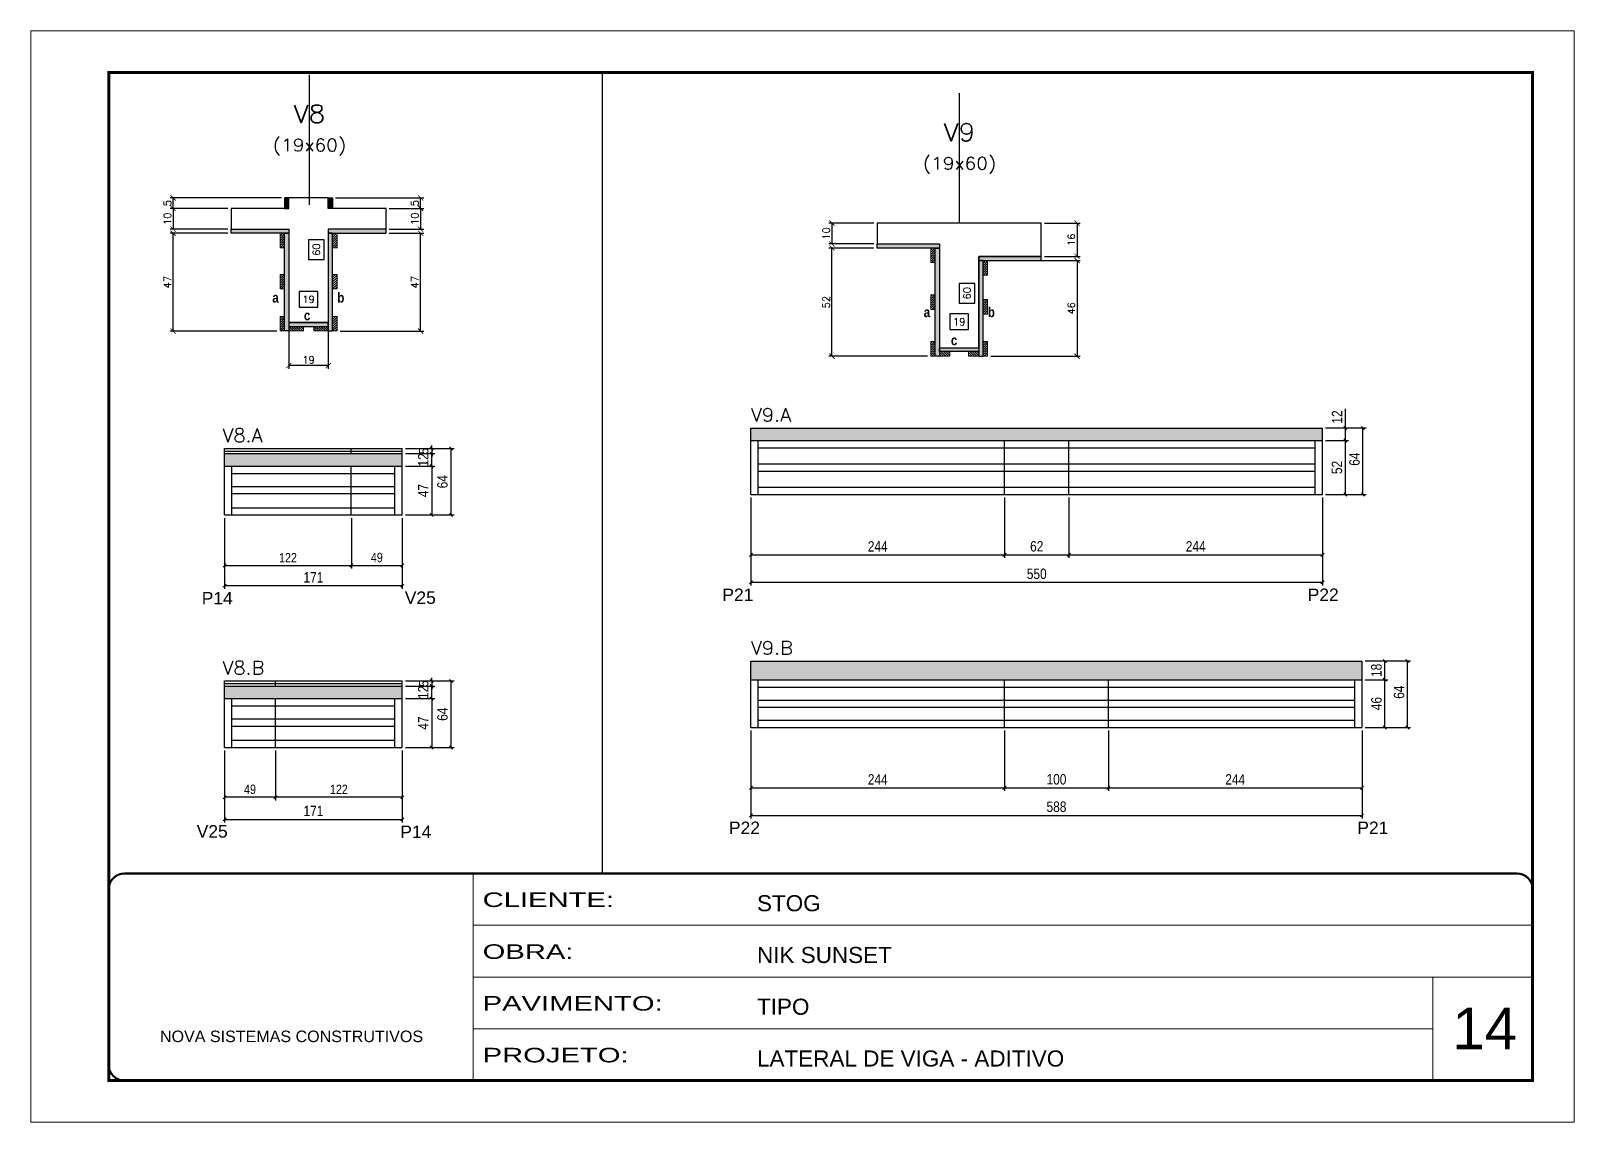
# Model space of a CAD drawing. Extents: x -10448 to -1189, y -11772 to 17235.
# Drawn here: x -8850 to -7365, y 12349 to 13399 of the extents above; entities that cross this region are included whole.
import ezdxf
from ezdxf.enums import TextEntityAlignment as Align

# ---------------------------------------------------------------- set-up
doc = ezdxf.new("R2010")
doc.units = 0
for name, pattern in [('CONTINUO', [0]), ('DASHED', [0.75, 0.5, -0.25]), ('HIDDEN', [0.375, 0.25, -0.125])]:
    doc.linetypes.add(name, pattern=pattern)
for name, color, linetype in [('5', 5, 'Continuous'), ('COTA', 241, 'Continuous'), ('Cota Seção (2x)', 4, 'Continuous'), ('detalhes', 4, 'Continuous'), ('Painéis', 200, 'Continuous'), ('SARR_2.2x7', 40, 'Continuous'), ('SARR_EDITAR', 141, 'Continuous'), ('Texto de Titulo', 7, 'Continuous'), ('Texto Qtd Sarr', 242, 'Continuous')]:
    doc.layers.add(name, color=color, linetype=linetype)
for name, color, linetype, lineweight in [('CARIMBO', 255, 'Continuous', 9), ('CONCRETO', 251, 'Continuous', 25), ('Folhas', 255, 'Continuous', 9), ('Hachura', 251, 'Continuous', 9), ('Madeira', 126, 'Continuous', 18), ('SARRAFO DE PRESSAO', 251, 'DASHED', 9), ('Texto Seção', 7, 'Continuous', 15)]:
    doc.layers.add(name, color=color, linetype=linetype, lineweight=lineweight)
doc.styles.add('ARIAL', font='arial.ttf')
doc.styles.add('COTA TECNICA', font='techl___.ttf', dxfattribs={"height": 10})
doc.styles.add('COTA TECNICA-50', font='techl___.ttf', dxfattribs={"height": 9})
doc.styles.add('REGUA-120', font='ROMANS.shx', dxfattribs={"height": 15})
doc.styles.add('Romans', font='romans.shx')
doc.styles.get("Standard").update_dxf_attribs({"font": 'arial.ttf'})
doc.styles.add('TECNICA', font='techb___.ttf', dxfattribs={"height": 10})
doc.styles.add('Tecnologia', font='')
doc.styles.get('Tecnologia').set_extended_font_data('Forgotten Futurist')
doc.dimstyles.new('COTA PAINEL-50', dxfattribs={"dimtxt": 9, "dimasz": 3, "dimexe": 3, "dimexo": 3, "dimgap": 3, "dimtad": 1, "dimdec": 1, "dimzin": 12, "dimdsep": 46, "dimtxsty": 'COTA TECNICA-50', "dimblk1": 'OBLIQUE', "dimblk2": 'OBLIQUE', "dimsah": 1, "dimcen": 0.9, "dimclrd": 4, "dimclre": 4, "dimclrt": 240, "dimadec": 1, "dimazin": 3, "dimtfac": 1, "dimtdec": 1, "dimtmove": 0, "dimatfit": 3, "dimfxl": 1, "dimtolj": 1, "dimtzin": 12, "dimarcsym": 0})
doc.dimstyles.new('Cota Seção (2x)', dxfattribs={"dimtxt": 7, "dimasz": 5, "dimexe": 3, "dimexo": 3, "dimgap": 2, "dimtad": 3, "dimdec": 1, "dimlfac": 0.5, "dimzin": 12, "dimdsep": 46, "dimtxsty": 'Romans', "dimblk": 'ARCHTICK', "dimcen": 0, "dimclrd": 4, "dimclre": 4, "dimclrt": 1, "dimadec": 1, "dimazin": 3, "dimtfac": 1, "dimtdec": 1, "dimtmove": 0, "dimatfit": 3, "dimldrblk": 'OBLIQUE', "dimfxl": 1, "dimtolj": 1, "dimtzin": 12, "dimarcsym": 0})
doc.dimstyles.new('Cota Seção interna', dxfattribs={"dimtxt": 7, "dimasz": 6, "dimexe": 0.18, "dimexo": 2, "dimgap": -4, "dimtad": 3, "dimdec": 1, "dimlfac": 0.5, "dimzin": 12, "dimdsep": 46, "dimtxsty": 'Romans', "dimblk": 'ARCHTICK', "dimcen": 0.09, "dimse1": 1, "dimse2": 1, "dimsd1": 1, "dimsd2": 1, "dimclrd": 180, "dimclre": 5, "dimclrt": 1, "dimadec": 0, "dimazin": 3, "dimtfac": 1, "dimtdec": 1, "dimtofl": 0, "dimtmove": 0, "dimatfit": 3, "dimldrblk": 'ARCHTICK', "dimfxl": 1, "dimtolj": 1, "dimtzin": 0, "dimarcsym": 0})
doc.dimstyles.new('PAINEL', dxfattribs={"dimtxt": 10, "dimasz": 3, "dimexe": 3, "dimexo": 3, "dimgap": 3, "dimtad": 1, "dimdec": 1, "dimzin": 12, "dimdsep": 46, "dimtxsty": 'COTA TECNICA', "dimblk1": 'OBLIQUE', "dimblk2": 'OBLIQUE', "dimsah": 1, "dimcen": 0.9, "dimclrd": 4, "dimclre": 4, "dimclrt": 240, "dimadec": 1, "dimazin": 3, "dimtfac": 1, "dimtdec": 1, "dimtmove": 0, "dimatfit": 3, "dimfxl": 1, "dimtolj": 1, "dimtzin": 12, "dimarcsym": 0})
pattern_1 = [(50, (-137626.1514, -17272.407), (5.46554007, -0.47817257), [0.5715, -6.2865]), (355, (-137626.1514, -17272.407), (-1.05730264, 5.73170536), [0.4572, -5.02921753]), (100.4514447, (-137625.696, -17272.447), (4.40823741, 5.25353256), [0.48570026, -5.34270734]), (46.1842, (-137626.1514, -17270.883), (8.13237123, -1.26126984), [0.85725, -9.42975]), (96.6355576, (-137625.474, -17270.988), (7.122124, 7.42278374), [0.7285507, -8.01406824]), (351.184151, (-137626.151, -17270.883), (7.122124, 7.42278374), [0.685799, -7.54379196]), (21, (-137625.3894, -17271.264), (4.54843174, -3.06795595), [0.5715, -6.2865]), (326, (-137625.3894, -17271.264), (1.85406085, 5.52563898), [0.4572, -5.0292]), (71.451445, (-137625.0103, -17271.5196), (6.40249258, 2.45768307), [0.48570026, -5.34269813]), (37.5, (-137626.1514, -17272.4069), (0.092658098, 2.536651166), [0, -4.96824, 0, -5.1054, 0, -5.04825]), (7.5, (-137626.1514, -17272.407), (2.004589875, 3.005417245), [0, -2.91084, 0, -4.85394, 0, -1.92405]), (327.5, (-137627.8506, -17272.407), (4.067717855, -0.17186232), [0, -1.905, 0, -5.9436, 0, -7.8867]), (317.5, (-137628.6126, -17272.407), (4.44387544, 0.76279473), [0, -2.4765, 0, -3.94716, 0, -5.6007])]
pattern_2 = [(45, (-302.3453, 36164.3554), (-1.12253202, 1.12253202), [])]
pattern_3 = [(45, (-302.3453, 36161.9068), (-1.12253202, 1.12253202), [])]
pattern_4 = [(45, (-302.3453, 36202.3787), (-1.12253202, 1.12253202), [])]

msp = doc.modelspace()

# ---------------------------------------------------------------- texts
at = {"layer": '5', "linetype": 'Continuous'}
for s, rotation, p in [('P21', 0.00004, (-8184.38, 12849.93)), ('P22', 0.00004, (-7621.16, 12849.93)), ('P14', 0.00004, (-8685.35, 12846.65)), ('V25', 359.99996, (-8489.95, 12847.13)), ('P22', 359.99996, (-8178.04, 12625.72)), ('P21', 359.99996, (-7573.39, 12625.72)), ('V25', 0.00004, (-8690.21, 12622.28)), ('P14', 359.99996, (-8494.24, 12621.81))]:
    msp.add_text(s, height=12, rotation=rotation, dxfattribs=at).set_placement(p)
at = {"layer": 'CARIMBO', "style": 'ARIAL'}
msp.add_text('14', height=40, dxfattribs=at).set_placement((-7481.92, 12418.65))
at = {"layer": 'detalhes', "style": 'TECNICA'}
for s, p in [('a', (-8617.42, 13137.07)), ('b', (-8554.87, 13137.06)), ('c', (-8586.99, 13119.97)), ('a', (-7990.57, 13123.07)), ('b', (-7928.89, 13123.06)), ('c', (-7964.45, 13096.03))]:
    msp.add_text(s, height=9.6, dxfattribs=at).set_placement(p)
at = {"layer": 'Texto Seção', "style": 'REGUA-120', "width": 1.05}
for s, p in [('V9.A', (-8156.88, 13022.56)), ('V8.A', (-8665.43, 13002.9)), ('V9.B', (-8156.88, 12798.35)), ('V8.B', (-8665.43, 12779.18))]:
    msp.add_text(s, height=13, dxfattribs=at).set_placement(p)

# ---------------------------------------------------------------- blocks, each defined once
blk = doc.blocks.new('9999999999')
at = {"color": 30, "linetype": 'CONTINUO'}
for p, q in [((98564.6, 34230.2), (98564.6, 34429.4)), ((98564.6, 34379.6), (99584, 34379.6)), ((98564.6, 34329.8), (99488, 34329.8)), ((99584, 34329.8), (99488, 34329.8)), ((99488, 34329.8), (99488, 34230.2)), ((98564.6, 34280), (99488, 34280))]:
    blk.add_line(p, q, dxfattribs=at)
at = {"color": 30, "linetype": 'CONTINUO', "const_width": 2}
blk.add_lwpolyline([(99584, 34230.2), (99584, 34414.4, 0.414214), (99569, 34429.4), (98229, 34429.4, 0.414214), (98214, 34414.4), (98214, 34245.2, 0.414214), (98229, 34230.2), (99584, 34230.2)], format="xyb", dxfattribs=at)
at = {"layer": 'Folhas'}
blk.add_lwpolyline([(98139, 34190.2), (99624, 34190.2), (99624, 35240.2), (98139, 35240.2)], close=True, dxfattribs=at)
at = {"layer": 'Folhas', "color": 30, "const_width": 3}
blk.add_lwpolyline([(98214, 34230.2), (99584, 34230.2), (99584, 35200.2), (98214, 35200.2)], close=True, dxfattribs=at)
at = {"color": 7, "linetype": 'Continuous', "ltscale": 5, "style": 'ARIAL'}
for s, height, p in [('STOG', 15.48, (98837.7, 34393.1)), ('NIK SUNSET', 15.48, (98837.7, 34343.3)), ('TIPO', 15.48, (98837.7, 34293.5)), ('NOVA SISTEMAS CONSTRUTIVOS', 11.059, (98263.2, 34267.2)), ('LATERAL DE VIGA - ADITIVO', 15.483, (98837.7, 34243.7))]:
    blk.add_text(s, height=height, dxfattribs=at).set_placement(p)
at = {"layer": 'Folhas', "color": 7, "style": 'Tecnologia', "width": 1.5}
for s, p in [('CLIENTE:', (98573.7, 34397.2)), ('OBRA:', (98573.7, 34347.3)), ('PAVIMENTO:', (98573.7, 34297.5)), ('PROJETO:', (98573.7, 34247.7))]:
    blk.add_text(s, height=14, dxfattribs=at).set_placement(p)
blk = doc.blocks.new('titulo1')
at = {"layer": 'Defpoints', "color": 252, "linetype": 'HIDDEN', "ltscale": 2}
blk.add_line((0, 0), (0, 125), dxfattribs=at)
at = {"layer": 'Defpoints', "style": 'Romans', "oblique": 15}
blk.add_attdef('FOLHA', text='', height=10, dxfattribs=at).set_placement((0, 15.6), align=Align.MIDDLE_CENTER)
at = {"layer": 'Texto Qtd Sarr', "color": 3, "style": 'Romans', "oblique": 15}
for tag, height, p in [('TITULO', 17, (0, 71.4)), ('SEÇÃO', 12, (0, 41.5))]:
    blk.add_attdef(tag, text='', height=height, dxfattribs=at).set_placement(p, align=Align.MIDDLE_CENTER)
blk = doc.blocks.new('_Oblique')
at = {"color": 0, "linetype": 'ByBlock', "lineweight": -2}
blk.add_line((-0.5, -0.5), (0.5, 0.5), dxfattribs=at)
blk = doc.blocks.new('*D320')
at = {"layer": 'COTA', "color": 4, "linetype": 'ByBlock', "lineweight": -2, "transparency": 16777216}
for p, q in [((-8663.4, 12929.7), (-8663.4, 12861.7)), ((-8492.4, 12929.7), (-8492.4, 12861.7)), ((-8663.4, 12864.7), (-8492.4, 12864.7))]:
    blk.add_line(p, q, dxfattribs=at)
at = {"layer": 'Defpoints', "color": 0, "linetype": 'ByBlock', "transparency": 16777216}
for p in [(-8663.4, 12932.7), (-8492.4, 12932.7), (-8492.4, 12864.7)]:
    blk.add_point(p, dxfattribs=at)
at = {"layer": 'COTA', "color": 4, "linetype": 'ByBlock', "lineweight": -2, "transparency": 16777216, "xscale": 3, "yscale": 3, "zscale": 3, "rotation": 180}
blk.add_blockref('_Oblique', (-8663.4, 12864.7), dxfattribs=at)
at = {"layer": 'COTA', "color": 4, "linetype": 'ByBlock', "lineweight": -2, "transparency": 16777216, "xscale": 3, "yscale": 3, "zscale": 3}
blk.add_blockref('_Oblique', (-8492.4, 12864.7), dxfattribs=at)
at = {"layer": 'COTA', "color": 240, "linetype": 'ByBlock', "transparency": 16777216, "insert": (-8577.9, 12872.7), "char_height": 10, "attachment_point": 5, "style": 'COTA TECNICA'}
blk.add_mtext('\\A1;171', dxfattribs=at)
blk = doc.blocks.new('*D314')
at = {"layer": 'COTA', "color": 4, "linetype": 'ByBlock', "lineweight": -2, "transparency": 16777216}
for p, q in [((-8489.4, 12979.7), (-8461.1, 12979.7)), ((-8464.1, 12979.7), (-8464.1, 12932.7)), ((-8489.4, 12932.7), (-8461.1, 12932.7))]:
    blk.add_line(p, q, dxfattribs=at)
at = {"layer": 'Defpoints', "color": 0, "linetype": 'ByBlock', "transparency": 16777216}
for p in [(-8492.4, 12979.7), (-8492.4, 12932.7), (-8464.1, 12932.7)]:
    blk.add_point(p, dxfattribs=at)
at = {"layer": 'COTA', "color": 4, "linetype": 'ByBlock', "lineweight": -2, "transparency": 16777216, "xscale": 3, "yscale": 3, "zscale": 3}
for p, rotation in [((-8464.1, 12979.7), 90), ((-8464.1, 12932.7), 270)]:
    blk.add_blockref('_Oblique', p, dxfattribs=dict(at, rotation=rotation))
at = {"layer": 'COTA', "color": 240, "linetype": 'ByBlock', "transparency": 16777216, "insert": (-8472.2, 12956.2), "char_height": 10, "attachment_point": 5, "rotation": 90, "style": 'COTA TECNICA'}
blk.add_mtext('\\A1;47', dxfattribs=at)
blk = doc.blocks.new('*D315')
at = {"layer": 'COTA', "color": 4, "linetype": 'ByBlock', "lineweight": -2, "transparency": 16777216}
for p, q in [((-8489.4, 12991.7), (-8461.1, 12991.7)), ((-8489.4, 12979.7), (-8461.1, 12979.7)), ((-8464.1, 12979.7), (-8464.1, 12991.7))]:
    blk.add_line(p, q, dxfattribs=at)
at = {"layer": 'Defpoints', "color": 0, "linetype": 'ByBlock', "transparency": 16777216}
for p in [(-8492.4, 12991.7), (-8492.4, 12979.7), (-8464.1, 12991.7)]:
    blk.add_point(p, dxfattribs=at)
at = {"layer": 'COTA', "color": 4, "linetype": 'ByBlock', "lineweight": -2, "transparency": 16777216, "xscale": 3, "yscale": 3, "zscale": 3}
for p, rotation in [((-8464.1, 12991.7), 90), ((-8464.1, 12979.7), 270)]:
    blk.add_blockref('_Oblique', p, dxfattribs=dict(at, rotation=rotation))
at = {"layer": 'COTA', "color": 240, "linetype": 'ByBlock', "transparency": 16777216, "insert": (-8472.2, 12985.7), "char_height": 10, "attachment_point": 5, "rotation": 90, "style": 'COTA TECNICA'}
blk.add_mtext('\\A1;12', dxfattribs=at)
blk = doc.blocks.new('*D316')
at = {"layer": 'COTA', "color": 4, "linetype": 'ByBlock', "lineweight": -2, "transparency": 16777216}
for p, q in [((-8489.4, 12996.7), (-8442.6, 12996.7)), ((-8445.6, 12996.7), (-8445.6, 12932.7)), ((-8489.4, 12932.7), (-8442.6, 12932.7))]:
    blk.add_line(p, q, dxfattribs=at)
at = {"layer": 'Defpoints', "color": 0, "linetype": 'ByBlock', "transparency": 16777216}
for p in [(-8492.4, 12996.7), (-8492.4, 12932.7), (-8445.6, 12932.7)]:
    blk.add_point(p, dxfattribs=at)
at = {"layer": 'COTA', "color": 4, "linetype": 'ByBlock', "lineweight": -2, "transparency": 16777216, "xscale": 3, "yscale": 3, "zscale": 3}
for p, rotation in [((-8445.6, 12996.7), 90), ((-8445.6, 12932.7), 270)]:
    blk.add_blockref('_Oblique', p, dxfattribs=dict(at, rotation=rotation))
at = {"layer": 'COTA', "color": 240, "linetype": 'ByBlock', "transparency": 16777216, "insert": (-8453.7, 12964.7), "char_height": 10, "attachment_point": 5, "rotation": 90, "style": 'COTA TECNICA'}
blk.add_mtext('\\A1;64', dxfattribs=at)
blk = doc.blocks.new('*D321')
at = {"layer": 'COTA', "color": 4, "linetype": 'ByBlock', "lineweight": -2, "transparency": 16777216}
for p, q in [((-8489.4, 12996.7), (-8461.1, 12996.7)), ((-8464.1, 12996.7), (-8464.1, 12999.7)), ((-8464.1, 12996.7), (-8464.1, 12991.7)), ((-8489.4, 12991.7), (-8461.1, 12991.7)), ((-8464.1, 12991.7), (-8464.1, 12988.7))]:
    blk.add_line(p, q, dxfattribs=at)
at = {"layer": 'Defpoints', "color": 0, "linetype": 'ByBlock', "transparency": 16777216}
for p in [(-8492.4, 12996.7), (-8492.4, 12991.7), (-8464.1, 12991.7)]:
    blk.add_point(p, dxfattribs=at)
at = {"layer": 'COTA', "color": 4, "linetype": 'ByBlock', "lineweight": -2, "transparency": 16777216, "xscale": 3, "yscale": 3, "zscale": 3}
for p, rotation in [((-8464.1, 12996.7), 270), ((-8464.1, 12991.7), 90)]:
    blk.add_blockref('_Oblique', p, dxfattribs=dict(at, rotation=rotation))
at = {"layer": 'COTA', "color": 240, "linetype": 'ByBlock', "transparency": 16777216, "insert": (-8471.7, 12994.2), "char_height": 9, "attachment_point": 5, "rotation": 90, "style": 'COTA TECNICA-50'}
blk.add_mtext('\\A1;5', dxfattribs=at)
blk = doc.blocks.new('*D322')
at = {"layer": 'COTA', "color": 4, "linetype": 'ByBlock', "lineweight": -2, "transparency": 16777216}
for p, q in [((-8663.4, 12706), (-8663.4, 12636.8)), ((-8492.4, 12706), (-8492.4, 12636.8)), ((-8663.4, 12639.8), (-8492.4, 12639.8))]:
    blk.add_line(p, q, dxfattribs=at)
at = {"layer": 'Defpoints', "color": 0, "linetype": 'ByBlock', "transparency": 16777216}
for p in [(-8663.4, 12709), (-8492.4, 12709), (-8492.4, 12639.8)]:
    blk.add_point(p, dxfattribs=at)
at = {"layer": 'COTA', "color": 4, "linetype": 'ByBlock', "lineweight": -2, "transparency": 16777216, "xscale": 3, "yscale": 3, "zscale": 3, "rotation": 180}
blk.add_blockref('_Oblique', (-8663.4, 12639.8), dxfattribs=at)
at = {"layer": 'COTA', "color": 4, "linetype": 'ByBlock', "lineweight": -2, "transparency": 16777216, "xscale": 3, "yscale": 3, "zscale": 3}
blk.add_blockref('_Oblique', (-8492.4, 12639.8), dxfattribs=at)
at = {"layer": 'COTA', "color": 240, "linetype": 'ByBlock', "transparency": 16777216, "insert": (-8577.9, 12647.9), "char_height": 10, "attachment_point": 5, "style": 'COTA TECNICA'}
blk.add_mtext('\\A1;171', dxfattribs=at)
blk = doc.blocks.new('*D317')
at = {"layer": 'COTA', "color": 4, "linetype": 'ByBlock', "lineweight": -2, "transparency": 16777216}
for p, q in [((-8489.4, 12756), (-8461.1, 12756)), ((-8464.1, 12756), (-8464.1, 12709)), ((-8489.4, 12709), (-8461.1, 12709))]:
    blk.add_line(p, q, dxfattribs=at)
at = {"layer": 'Defpoints', "color": 0, "linetype": 'ByBlock', "transparency": 16777216}
for p in [(-8492.4, 12756), (-8492.4, 12709), (-8464.1, 12709)]:
    blk.add_point(p, dxfattribs=at)
at = {"layer": 'COTA', "color": 4, "linetype": 'ByBlock', "lineweight": -2, "transparency": 16777216, "xscale": 3, "yscale": 3, "zscale": 3}
for p, rotation in [((-8464.1, 12756), 90), ((-8464.1, 12709), 270)]:
    blk.add_blockref('_Oblique', p, dxfattribs=dict(at, rotation=rotation))
at = {"layer": 'COTA', "color": 240, "linetype": 'ByBlock', "transparency": 16777216, "insert": (-8472.2, 12732.5), "char_height": 10, "attachment_point": 5, "rotation": 90, "style": 'COTA TECNICA'}
blk.add_mtext('\\A1;47', dxfattribs=at)
blk = doc.blocks.new('*D318')
at = {"layer": 'COTA', "color": 4, "linetype": 'ByBlock', "lineweight": -2, "transparency": 16777216}
for p, q in [((-8489.4, 12768), (-8461.1, 12768)), ((-8464.1, 12756), (-8464.1, 12768)), ((-8489.4, 12756), (-8461.1, 12756))]:
    blk.add_line(p, q, dxfattribs=at)
at = {"layer": 'Defpoints', "color": 0, "linetype": 'ByBlock', "transparency": 16777216}
for p in [(-8492.4, 12768), (-8464.1, 12768), (-8492.4, 12756)]:
    blk.add_point(p, dxfattribs=at)
at = {"layer": 'COTA', "color": 4, "linetype": 'ByBlock', "lineweight": -2, "transparency": 16777216, "xscale": 3, "yscale": 3, "zscale": 3}
for p, rotation in [((-8464.1, 12768), 90), ((-8464.1, 12756), 270)]:
    blk.add_blockref('_Oblique', p, dxfattribs=dict(at, rotation=rotation))
at = {"layer": 'COTA', "color": 240, "linetype": 'ByBlock', "transparency": 16777216, "insert": (-8472.2, 12762), "char_height": 10, "attachment_point": 5, "rotation": 90, "style": 'COTA TECNICA'}
blk.add_mtext('\\A1;12', dxfattribs=at)
blk = doc.blocks.new('*D319')
at = {"layer": 'COTA', "color": 4, "linetype": 'ByBlock', "lineweight": -2, "transparency": 16777216}
for p, q in [((-8489.4, 12773), (-8442.6, 12773)), ((-8445.6, 12773), (-8445.6, 12709)), ((-8489.4, 12709), (-8442.6, 12709))]:
    blk.add_line(p, q, dxfattribs=at)
at = {"layer": 'Defpoints', "color": 0, "linetype": 'ByBlock', "transparency": 16777216}
for p in [(-8492.4, 12773), (-8492.4, 12709), (-8445.6, 12709)]:
    blk.add_point(p, dxfattribs=at)
at = {"layer": 'COTA', "color": 4, "linetype": 'ByBlock', "lineweight": -2, "transparency": 16777216, "xscale": 3, "yscale": 3, "zscale": 3}
for p, rotation in [((-8445.6, 12773), 90), ((-8445.6, 12709), 270)]:
    blk.add_blockref('_Oblique', p, dxfattribs=dict(at, rotation=rotation))
at = {"layer": 'COTA', "color": 240, "linetype": 'ByBlock', "transparency": 16777216, "insert": (-8453.7, 12741), "char_height": 10, "attachment_point": 5, "rotation": 90, "style": 'COTA TECNICA'}
blk.add_mtext('\\A1;64', dxfattribs=at)
blk = doc.blocks.new('*D323')
at = {"layer": 'COTA', "color": 4, "linetype": 'ByBlock', "lineweight": -2, "transparency": 16777216}
for p, q in [((-8489.4, 12773), (-8461.1, 12773)), ((-8464.1, 12773), (-8464.1, 12776)), ((-8464.1, 12773), (-8464.1, 12768)), ((-8489.4, 12768), (-8461.1, 12768)), ((-8464.1, 12768), (-8464.1, 12765))]:
    blk.add_line(p, q, dxfattribs=at)
at = {"layer": 'Defpoints', "color": 0, "linetype": 'ByBlock', "transparency": 16777216}
for p in [(-8492.4, 12773), (-8492.4, 12768), (-8464.1, 12768)]:
    blk.add_point(p, dxfattribs=at)
at = {"layer": 'COTA', "color": 4, "linetype": 'ByBlock', "lineweight": -2, "transparency": 16777216, "xscale": 3, "yscale": 3, "zscale": 3}
for p, rotation in [((-8464.1, 12773), 270), ((-8464.1, 12768), 90)]:
    blk.add_blockref('_Oblique', p, dxfattribs=dict(at, rotation=rotation))
at = {"layer": 'COTA', "color": 240, "linetype": 'ByBlock', "transparency": 16777216, "insert": (-8471.7, 12770.5), "char_height": 9, "attachment_point": 5, "rotation": 90, "style": 'COTA TECNICA-50'}
blk.add_mtext('\\A1;5', dxfattribs=at)
blk = doc.blocks.new('*D324')
at = {"layer": 'COTA', "color": 4, "linetype": 'ByBlock', "lineweight": -2, "transparency": 16777216}
for p, q in [((-8663.4, 12929.7), (-8663.4, 12881.1)), ((-8541.4, 12929.7), (-8541.4, 12881.1)), ((-8663.4, 12884.1), (-8541.4, 12884.1))]:
    blk.add_line(p, q, dxfattribs=at)
at = {"layer": 'Defpoints', "color": 0, "linetype": 'ByBlock', "transparency": 16777216}
for p in [(-8663.4, 12932.7), (-8541.4, 12932.7), (-8541.4, 12884.1)]:
    blk.add_point(p, dxfattribs=at)
at = {"layer": 'COTA', "color": 4, "linetype": 'ByBlock', "lineweight": -2, "transparency": 16777216, "xscale": 3, "yscale": 3, "zscale": 3, "rotation": 180}
blk.add_blockref('_Oblique', (-8663.4, 12884.1), dxfattribs=at)
at = {"layer": 'COTA', "color": 4, "linetype": 'ByBlock', "lineweight": -2, "transparency": 16777216, "xscale": 3, "yscale": 3, "zscale": 3}
blk.add_blockref('_Oblique', (-8541.4, 12884.1), dxfattribs=at)
at = {"layer": 'COTA', "color": 240, "linetype": 'ByBlock', "transparency": 16777216, "insert": (-8602.4, 12891.6), "char_height": 9, "attachment_point": 5, "style": 'COTA TECNICA-50'}
blk.add_mtext('\\A1;122', dxfattribs=at)
blk = doc.blocks.new('*D325')
at = {"layer": 'COTA', "color": 4, "linetype": 'ByBlock', "lineweight": -2, "transparency": 16777216}
for p, q in [((-8541.4, 12929.7), (-8541.4, 12881.1)), ((-8492.4, 12929.7), (-8492.4, 12881.1)), ((-8541.4, 12884.1), (-8492.4, 12884.1))]:
    blk.add_line(p, q, dxfattribs=at)
at = {"layer": 'Defpoints', "color": 0, "linetype": 'ByBlock', "transparency": 16777216}
for p in [(-8541.4, 12932.7), (-8492.4, 12932.7), (-8492.4, 12884.1)]:
    blk.add_point(p, dxfattribs=at)
at = {"layer": 'COTA', "color": 4, "linetype": 'ByBlock', "lineweight": -2, "transparency": 16777216, "xscale": 3, "yscale": 3, "zscale": 3, "rotation": 180}
blk.add_blockref('_Oblique', (-8541.4, 12884.1), dxfattribs=at)
at = {"layer": 'COTA', "color": 4, "linetype": 'ByBlock', "lineweight": -2, "transparency": 16777216, "xscale": 3, "yscale": 3, "zscale": 3}
blk.add_blockref('_Oblique', (-8492.4, 12884.1), dxfattribs=at)
at = {"layer": 'COTA', "color": 240, "linetype": 'ByBlock', "transparency": 16777216, "insert": (-8516.9, 12891.7), "char_height": 9, "attachment_point": 5, "style": 'COTA TECNICA-50'}
blk.add_mtext('\\A1;49', dxfattribs=at)
blk = doc.blocks.new('*D326')
at = {"layer": 'COTA', "color": 4, "linetype": 'ByBlock', "lineweight": -2, "transparency": 16777216}
for p, q in [((-8614.4, 12706), (-8614.4, 12658.1)), ((-8492.4, 12706), (-8492.4, 12658.1)), ((-8492.4, 12661.1), (-8614.4, 12661.1))]:
    blk.add_line(p, q, dxfattribs=at)
at = {"layer": 'Defpoints', "color": 0, "linetype": 'ByBlock', "transparency": 16777216}
for p in [(-8614.4, 12709), (-8492.4, 12709), (-8614.4, 12661.1)]:
    blk.add_point(p, dxfattribs=at)
at = {"layer": 'COTA', "color": 4, "linetype": 'ByBlock', "lineweight": -2, "transparency": 16777216, "xscale": 3, "yscale": 3, "zscale": 3, "rotation": 180}
blk.add_blockref('_Oblique', (-8614.4, 12661.1), dxfattribs=at)
at = {"layer": 'COTA', "color": 4, "linetype": 'ByBlock', "lineweight": -2, "transparency": 16777216, "xscale": 3, "yscale": 3, "zscale": 3}
blk.add_blockref('_Oblique', (-8492.4, 12661.1), dxfattribs=at)
at = {"layer": 'COTA', "color": 240, "linetype": 'ByBlock', "transparency": 16777216, "insert": (-8553.4, 12668.7), "char_height": 9, "attachment_point": 5, "style": 'COTA TECNICA-50'}
blk.add_mtext('\\A1;122', dxfattribs=at)
blk = doc.blocks.new('*D327')
at = {"layer": 'COTA', "color": 4, "linetype": 'ByBlock', "lineweight": -2, "transparency": 16777216}
for p, q in [((-8663.4, 12706), (-8663.4, 12658.1)), ((-8614.4, 12706), (-8614.4, 12658.1)), ((-8614.4, 12661.1), (-8663.4, 12661.1))]:
    blk.add_line(p, q, dxfattribs=at)
at = {"layer": 'Defpoints', "color": 0, "linetype": 'ByBlock', "transparency": 16777216}
for p in [(-8663.4, 12709), (-8614.4, 12709), (-8663.4, 12661.1)]:
    blk.add_point(p, dxfattribs=at)
at = {"layer": 'COTA', "color": 4, "linetype": 'ByBlock', "lineweight": -2, "transparency": 16777216, "xscale": 3, "yscale": 3, "zscale": 3, "rotation": 180}
blk.add_blockref('_Oblique', (-8663.4, 12661.1), dxfattribs=at)
at = {"layer": 'COTA', "color": 4, "linetype": 'ByBlock', "lineweight": -2, "transparency": 16777216, "xscale": 3, "yscale": 3, "zscale": 3}
blk.add_blockref('_Oblique', (-8614.4, 12661.1), dxfattribs=at)
at = {"layer": 'COTA', "color": 240, "linetype": 'ByBlock', "transparency": 16777216, "insert": (-8638.9, 12668.7), "char_height": 9, "attachment_point": 5, "style": 'COTA TECNICA-50'}
blk.add_mtext('\\A1;49', dxfattribs=at)
blk = doc.blocks.new('_ArchTick')
at = {"color": 0, "linetype": 'ByBlock', "const_width": 0.15}
blk.add_lwpolyline([(-0.5, -0.5), (0.5, 0.5)], dxfattribs=at)
blk = doc.blocks.new('*D328')
at = {"layer": 'COTA', "color": 4, "lineweight": -2, "transparency": 16777216}
for p, q in [((-8038.5, 13213.5), (-8081.9, 13213.5)), ((-8078.9, 13213.5), (-8078.9, 13193.5)), ((-8038.5, 13193.5), (-8081.9, 13193.5))]:
    blk.add_line(p, q, dxfattribs=at)
at = {"layer": 'Defpoints', "color": 0, "transparency": 16777216}
for p in [(-8035.5, 13213.5), (-8078.9, 13193.5), (-8035.5, 13193.5)]:
    blk.add_point(p, dxfattribs=at)
at = {"layer": 'COTA', "color": 4, "lineweight": -2, "transparency": 16777216, "xscale": 5, "yscale": 5, "zscale": 5}
for p, rotation in [((-8078.9, 13213.5), 90), ((-8078.9, 13193.5), 270)]:
    blk.add_blockref('_ArchTick', p, dxfattribs=dict(at, rotation=rotation))
at = {"layer": 'COTA', "color": 1, "transparency": 16777216, "insert": (-8084.4, 13203.5), "char_height": 7, "attachment_point": 5, "rotation": 90, "style": 'Romans'}
blk.add_mtext('\\A1;10', dxfattribs=at)
blk = doc.blocks.new('*D329')
at = {"layer": 'COTA', "color": 4, "lineweight": -2, "transparency": 16777216}
for p, q in [((-8038.5, 13189.5), (-8081.9, 13189.5)), ((-8078.9, 13085.5), (-8078.9, 13189.5)), ((-7986.9, 13085.5), (-8081.9, 13085.5))]:
    blk.add_line(p, q, dxfattribs=at)
at = {"layer": 'Defpoints', "color": 0, "transparency": 16777216}
for p in [(-8078.9, 13189.5), (-8035.5, 13189.5), (-7983.9, 13085.5)]:
    blk.add_point(p, dxfattribs=at)
at = {"layer": 'COTA', "color": 4, "lineweight": -2, "transparency": 16777216, "xscale": 5, "yscale": 5, "zscale": 5}
for p, rotation in [((-8078.9, 13189.5), 90), ((-8078.9, 13085.5), 270)]:
    blk.add_blockref('_ArchTick', p, dxfattribs=dict(at, rotation=rotation))
at = {"layer": 'COTA', "color": 1, "transparency": 16777216, "insert": (-8084.4, 13137.5), "char_height": 7, "attachment_point": 5, "rotation": 90, "style": 'Romans'}
blk.add_mtext('\\A1;52', dxfattribs=at)
blk = doc.blocks.new('*D330')
at = {"layer": 'Cota Seção (2x)', "color": 180, "lineweight": -2, "transparency": 16777216}
for p, q in [((-7941.5, 13155.5), (-7956.5, 13155.5)), ((-7956.5, 13155.5), (-7956.5, 13136.5)), ((-7941.5, 13136.5), (-7941.5, 13155.5)), ((-7956.5, 13136.5), (-7941.5, 13136.5))]:
    blk.add_line(p, q, dxfattribs=at)
at = {"layer": 'Defpoints', "color": 0, "transparency": 16777216}
for p in [(-7975.5, 13213.5), (-7937.5, 13213.5), (-7975.5, 13093.5)]:
    blk.add_point(p, dxfattribs=at)
at = {"layer": 'Cota Seção (2x)', "color": 1, "transparency": 16777216, "insert": (-7949, 13146), "char_height": 7, "attachment_point": 5, "rotation": 90, "style": 'Romans'}
blk.add_mtext('\\A1;60', dxfattribs=at)
blk = doc.blocks.new('*D331')
at = {"layer": 'COTA', "color": 4, "lineweight": -2, "transparency": 16777216}
for p, q in [((-7916.5, 13177.5), (-7840.1, 13177.5)), ((-7843.1, 13177.5), (-7843.1, 13085.5)), ((-7926.1, 13085.5), (-7840.1, 13085.5))]:
    blk.add_line(p, q, dxfattribs=at)
at = {"layer": 'Defpoints', "color": 0, "transparency": 16777216}
for p in [(-7919.5, 13177.5), (-7929.1, 13085.5), (-7843.1, 13085.5)]:
    blk.add_point(p, dxfattribs=at)
at = {"layer": 'COTA', "color": 4, "lineweight": -2, "transparency": 16777216, "xscale": 5, "yscale": 5, "zscale": 5}
for p, rotation in [((-7843.1, 13177.5), 90), ((-7843.1, 13085.5), 270)]:
    blk.add_blockref('_ArchTick', p, dxfattribs=dict(at, rotation=rotation))
at = {"layer": 'COTA', "color": 1, "transparency": 16777216, "insert": (-7848.6, 13131.5), "char_height": 7, "attachment_point": 5, "rotation": 90, "style": 'Romans'}
blk.add_mtext('\\A1;46', dxfattribs=at)
blk = doc.blocks.new('*D344')
at = {"layer": 'COTA', "color": 4, "lineweight": -2, "transparency": 16777216}
for p, q in [((-7874.5, 13213.5), (-7840.1, 13213.5)), ((-7843.1, 13213.5), (-7843.1, 13181.5)), ((-7874.5, 13181.5), (-7840.1, 13181.5))]:
    blk.add_line(p, q, dxfattribs=at)
at = {"layer": 'Defpoints', "color": 0, "transparency": 16777216}
for p in [(-7877.5, 13213.5), (-7877.5, 13181.5), (-7843.1, 13181.5)]:
    blk.add_point(p, dxfattribs=at)
at = {"layer": 'COTA', "color": 4, "lineweight": -2, "transparency": 16777216, "xscale": 5, "yscale": 5, "zscale": 5}
for p, rotation in [((-7843.1, 13213.5), 90), ((-7843.1, 13181.5), 270)]:
    blk.add_blockref('_ArchTick', p, dxfattribs=dict(at, rotation=rotation))
at = {"layer": 'COTA', "color": 1, "transparency": 16777216, "insert": (-7848.6, 13197.5), "char_height": 7, "attachment_point": 5, "rotation": 90, "style": 'Romans'}
blk.add_mtext('\\A1;16', dxfattribs=at)
blk = doc.blocks.new('*D345')
at = {"layer": 'Cota Seção (2x)', "color": 180, "lineweight": -2, "transparency": 16777216}
for p, q in [((-7947.5, 13126.1), (-7965.5, 13126.1)), ((-7965.5, 13126.1), (-7965.5, 13111.1)), ((-7947.5, 13111.1), (-7947.5, 13126.1)), ((-7965.5, 13111.1), (-7947.5, 13111.1))]:
    blk.add_line(p, q, dxfattribs=at)
at = {"layer": 'Defpoints', "color": 0, "transparency": 16777216}
for p in [(-7937.5, 13107.1), (-7975.5, 13093.5), (-7937.5, 13093.5)]:
    blk.add_point(p, dxfattribs=at)
at = {"layer": 'Cota Seção (2x)', "color": 1, "transparency": 16777216, "insert": (-7956.5, 13118.6), "char_height": 7, "attachment_point": 5, "style": 'Romans'}
blk.add_mtext('\\A1;19', dxfattribs=at)
blk = doc.blocks.new('*D332')
at = {"layer": 'COTA', "color": 4, "linetype": 'ByBlock', "lineweight": -2, "transparency": 16777216}
for p, q in [((-7603.9, 13004.4), (-7581.9, 13004.4)), ((-7584.9, 12952.4), (-7584.9, 13004.4)), ((-7603.9, 12952.4), (-7581.9, 12952.4))]:
    blk.add_line(p, q, dxfattribs=at)
at = {"layer": 'Defpoints', "color": 0, "linetype": 'ByBlock', "transparency": 16777216}
for p in [(-7606.9, 13004.4), (-7584.9, 13004.4), (-7606.9, 12952.4)]:
    blk.add_point(p, dxfattribs=at)
at = {"layer": 'COTA', "color": 4, "linetype": 'ByBlock', "lineweight": -2, "transparency": 16777216, "xscale": 3, "yscale": 3, "zscale": 3}
for p, rotation in [((-7584.9, 13004.4), 90), ((-7584.9, 12952.4), 270)]:
    blk.add_blockref('_Oblique', p, dxfattribs=dict(at, rotation=rotation))
at = {"layer": 'COTA', "color": 240, "linetype": 'ByBlock', "transparency": 16777216, "insert": (-7593, 12978.4), "char_height": 10, "attachment_point": 5, "rotation": 90, "style": 'COTA TECNICA'}
blk.add_mtext('\\A1;52', dxfattribs=at)
blk = doc.blocks.new('*D333')
at = {"layer": 'COTA', "color": 4, "linetype": 'ByBlock', "lineweight": -2, "transparency": 16777216}
for p, q in [((-7584.9, 13016.4), (-7584.9, 13034.7)), ((-7603.9, 13016.4), (-7581.9, 13016.4)), ((-7584.9, 13004.4), (-7584.9, 13016.4)), ((-7603.9, 13004.4), (-7581.9, 13004.4))]:
    blk.add_line(p, q, dxfattribs=at)
at = {"layer": 'Defpoints', "color": 0, "linetype": 'ByBlock', "transparency": 16777216}
for p in [(-7606.9, 13016.4), (-7584.9, 13016.4), (-7606.9, 13004.4)]:
    blk.add_point(p, dxfattribs=at)
at = {"layer": 'COTA', "color": 4, "linetype": 'ByBlock', "lineweight": -2, "transparency": 16777216, "xscale": 3, "yscale": 3, "zscale": 3}
for p, rotation in [((-7584.9, 13016.4), 90), ((-7584.9, 13004.4), 270)]:
    blk.add_blockref('_Oblique', p, dxfattribs=dict(at, rotation=rotation))
at = {"layer": 'COTA', "color": 240, "linetype": 'ByBlock', "transparency": 16777216, "insert": (-7592.9, 13027), "char_height": 10, "attachment_point": 5, "rotation": 90, "style": 'COTA TECNICA'}
blk.add_mtext('\\A1;12', dxfattribs=at)
blk = doc.blocks.new('*D334')
at = {"layer": 'COTA', "color": 4, "linetype": 'ByBlock', "lineweight": -2, "transparency": 16777216}
for p, q in [((-7603.9, 13016.4), (-7565, 13016.4)), ((-7568, 12952.4), (-7568, 13016.4)), ((-7603.9, 12952.4), (-7565, 12952.4))]:
    blk.add_line(p, q, dxfattribs=at)
at = {"layer": 'Defpoints', "color": 0, "linetype": 'ByBlock', "transparency": 16777216}
for p in [(-7606.9, 13016.4), (-7568, 13016.4), (-7606.9, 12952.4)]:
    blk.add_point(p, dxfattribs=at)
at = {"layer": 'COTA', "color": 4, "linetype": 'ByBlock', "lineweight": -2, "transparency": 16777216, "xscale": 3, "yscale": 3, "zscale": 3}
for p, rotation in [((-7568, 13016.4), 90), ((-7568, 12952.4), 270)]:
    blk.add_blockref('_Oblique', p, dxfattribs=dict(at, rotation=rotation))
at = {"layer": 'COTA', "color": 240, "linetype": 'ByBlock', "transparency": 16777216, "insert": (-7576.1, 12986.4), "char_height": 10, "attachment_point": 5, "rotation": 90, "style": 'COTA TECNICA'}
blk.add_mtext('\\A1;64', dxfattribs=at)
blk = doc.blocks.new('*D335')
at = {"layer": 'COTA', "color": 4, "linetype": 'ByBlock', "lineweight": -2, "transparency": 16777216}
for p, q in [((-8156.9, 12949.4), (-8156.9, 12891.4)), ((-7912.9, 12949.4), (-7912.9, 12891.4)), ((-8156.9, 12894.4), (-7912.9, 12894.4))]:
    blk.add_line(p, q, dxfattribs=at)
at = {"layer": 'Defpoints', "color": 0, "linetype": 'ByBlock', "transparency": 16777216}
for p in [(-8156.9, 12952.4), (-7912.9, 12952.4), (-7912.9, 12894.4)]:
    blk.add_point(p, dxfattribs=at)
at = {"layer": 'COTA', "color": 4, "linetype": 'ByBlock', "lineweight": -2, "transparency": 16777216, "xscale": 3, "yscale": 3, "zscale": 3, "rotation": 180}
blk.add_blockref('_Oblique', (-8156.9, 12894.4), dxfattribs=at)
at = {"layer": 'COTA', "color": 4, "linetype": 'ByBlock', "lineweight": -2, "transparency": 16777216, "xscale": 3, "yscale": 3, "zscale": 3}
blk.add_blockref('_Oblique', (-7912.9, 12894.4), dxfattribs=at)
at = {"layer": 'COTA', "color": 240, "linetype": 'ByBlock', "transparency": 16777216, "insert": (-8034.9, 12902.5), "char_height": 10, "attachment_point": 5, "style": 'COTA TECNICA'}
blk.add_mtext('\\A1;244', dxfattribs=at)
blk = doc.blocks.new('*D336')
at = {"layer": 'COTA', "color": 4, "linetype": 'ByBlock', "lineweight": -2, "transparency": 16777216}
for p, q in [((-7912.9, 12949.4), (-7912.9, 12891.4)), ((-7850.9, 12949.4), (-7850.9, 12891.4)), ((-7912.9, 12894.4), (-7850.9, 12894.4))]:
    blk.add_line(p, q, dxfattribs=at)
at = {"layer": 'Defpoints', "color": 0, "linetype": 'ByBlock', "transparency": 16777216}
for p in [(-7912.9, 12952.4), (-7850.9, 12952.4), (-7850.9, 12894.4)]:
    blk.add_point(p, dxfattribs=at)
at = {"layer": 'COTA', "color": 4, "linetype": 'ByBlock', "lineweight": -2, "transparency": 16777216, "xscale": 3, "yscale": 3, "zscale": 3, "rotation": 180}
blk.add_blockref('_Oblique', (-7912.9, 12894.4), dxfattribs=at)
at = {"layer": 'COTA', "color": 4, "linetype": 'ByBlock', "lineweight": -2, "transparency": 16777216, "xscale": 3, "yscale": 3, "zscale": 3}
blk.add_blockref('_Oblique', (-7850.9, 12894.4), dxfattribs=at)
at = {"layer": 'COTA', "color": 240, "linetype": 'ByBlock', "transparency": 16777216, "insert": (-7881.9, 12902.5), "char_height": 10, "attachment_point": 5, "style": 'COTA TECNICA'}
blk.add_mtext('\\A1;62', dxfattribs=at)
blk = doc.blocks.new('*D337')
at = {"layer": 'COTA', "color": 4, "linetype": 'ByBlock', "lineweight": -2, "transparency": 16777216}
for p, q in [((-8156.9, 12949.4), (-8156.9, 12864.9)), ((-7606.9, 12949.4), (-7606.9, 12864.9)), ((-8156.9, 12867.9), (-7606.9, 12867.9))]:
    blk.add_line(p, q, dxfattribs=at)
at = {"layer": 'Defpoints', "color": 0, "linetype": 'ByBlock', "transparency": 16777216}
for p in [(-8156.9, 12952.4), (-7606.9, 12952.4), (-7606.9, 12867.9)]:
    blk.add_point(p, dxfattribs=at)
at = {"layer": 'COTA', "color": 4, "linetype": 'ByBlock', "lineweight": -2, "transparency": 16777216, "xscale": 3, "yscale": 3, "zscale": 3, "rotation": 180}
blk.add_blockref('_Oblique', (-8156.9, 12867.9), dxfattribs=at)
at = {"layer": 'COTA', "color": 4, "linetype": 'ByBlock', "lineweight": -2, "transparency": 16777216, "xscale": 3, "yscale": 3, "zscale": 3}
blk.add_blockref('_Oblique', (-7606.9, 12867.9), dxfattribs=at)
at = {"layer": 'COTA', "color": 240, "linetype": 'ByBlock', "transparency": 16777216, "insert": (-7881.9, 12876), "char_height": 10, "attachment_point": 5, "style": 'COTA TECNICA'}
blk.add_mtext('\\A1;550', dxfattribs=at)
blk = doc.blocks.new('*D346')
at = {"layer": 'COTA', "color": 4, "linetype": 'ByBlock', "lineweight": -2, "transparency": 16777216}
for p, q in [((-7850.9, 12949.4), (-7850.9, 12891.4)), ((-7606.9, 12915.1), (-7606.9, 12891.4)), ((-7850.9, 12894.4), (-7606.9, 12894.4))]:
    blk.add_line(p, q, dxfattribs=at)
at = {"layer": 'Defpoints', "color": 0, "linetype": 'ByBlock', "transparency": 16777216}
for p in [(-7850.9, 12952.4), (-7606.9, 12918.1), (-7606.9, 12894.4)]:
    blk.add_point(p, dxfattribs=at)
at = {"layer": 'COTA', "color": 4, "linetype": 'ByBlock', "lineweight": -2, "transparency": 16777216, "xscale": 3, "yscale": 3, "zscale": 3, "rotation": 180}
blk.add_blockref('_Oblique', (-7850.9, 12894.4), dxfattribs=at)
at = {"layer": 'COTA', "color": 4, "linetype": 'ByBlock', "lineweight": -2, "transparency": 16777216, "xscale": 3, "yscale": 3, "zscale": 3}
blk.add_blockref('_Oblique', (-7606.9, 12894.4), dxfattribs=at)
at = {"layer": 'COTA', "color": 240, "linetype": 'ByBlock', "transparency": 16777216, "insert": (-7728.9, 12902.5), "char_height": 10, "attachment_point": 5, "style": 'COTA TECNICA'}
blk.add_mtext('\\A1;244', dxfattribs=at)
blk = doc.blocks.new('*D338')
at = {"layer": 'COTA', "color": 4, "linetype": 'ByBlock', "lineweight": -2, "transparency": 16777216}
for p, q in [((-7565.9, 12774.2), (-7543.9, 12774.2)), ((-7546.9, 12728.2), (-7546.9, 12774.2)), ((-7565.9, 12728.2), (-7543.9, 12728.2))]:
    blk.add_line(p, q, dxfattribs=at)
at = {"layer": 'Defpoints', "color": 0, "linetype": 'ByBlock', "transparency": 16777216}
for p in [(-7568.9, 12774.2), (-7546.9, 12774.2), (-7568.9, 12728.2)]:
    blk.add_point(p, dxfattribs=at)
at = {"layer": 'COTA', "color": 4, "linetype": 'ByBlock', "lineweight": -2, "transparency": 16777216, "xscale": 3, "yscale": 3, "zscale": 3}
for p, rotation in [((-7546.9, 12774.2), 90), ((-7546.9, 12728.2), 270)]:
    blk.add_blockref('_Oblique', p, dxfattribs=dict(at, rotation=rotation))
at = {"layer": 'COTA', "color": 240, "linetype": 'ByBlock', "transparency": 16777216, "insert": (-7555, 12751.2), "char_height": 10, "attachment_point": 5, "rotation": 90, "style": 'COTA TECNICA'}
blk.add_mtext('\\A1;46', dxfattribs=at)
blk = doc.blocks.new('*D339')
at = {"layer": 'COTA', "color": 4, "linetype": 'ByBlock', "lineweight": -2, "transparency": 16777216}
for p, q in [((-7565.9, 12792.2), (-7543.9, 12792.2)), ((-7546.9, 12774.2), (-7546.9, 12792.2)), ((-7565.9, 12774.2), (-7543.9, 12774.2))]:
    blk.add_line(p, q, dxfattribs=at)
at = {"layer": 'Defpoints', "color": 0, "linetype": 'ByBlock', "transparency": 16777216}
for p in [(-7568.9, 12792.2), (-7546.9, 12792.2), (-7568.9, 12774.2)]:
    blk.add_point(p, dxfattribs=at)
at = {"layer": 'COTA', "color": 4, "linetype": 'ByBlock', "lineweight": -2, "transparency": 16777216, "xscale": 3, "yscale": 3, "zscale": 3}
for p, rotation in [((-7546.9, 12792.2), 90), ((-7546.9, 12774.2), 270)]:
    blk.add_blockref('_Oblique', p, dxfattribs=dict(at, rotation=rotation))
at = {"layer": 'COTA', "color": 240, "linetype": 'ByBlock', "transparency": 16777216, "insert": (-7555, 12783.2), "char_height": 10, "attachment_point": 5, "rotation": 90, "style": 'COTA TECNICA'}
blk.add_mtext('\\A1;18', dxfattribs=at)
blk = doc.blocks.new('*D340')
at = {"layer": 'COTA', "color": 4, "linetype": 'ByBlock', "lineweight": -2, "transparency": 16777216}
for p, q in [((-7565.9, 12792.2), (-7522.1, 12792.2)), ((-7525.1, 12728.2), (-7525.1, 12792.2)), ((-7565.9, 12728.2), (-7522.1, 12728.2))]:
    blk.add_line(p, q, dxfattribs=at)
at = {"layer": 'Defpoints', "color": 0, "linetype": 'ByBlock', "transparency": 16777216}
for p in [(-7568.9, 12792.2), (-7525.1, 12792.2), (-7568.9, 12728.2)]:
    blk.add_point(p, dxfattribs=at)
at = {"layer": 'COTA', "color": 4, "linetype": 'ByBlock', "lineweight": -2, "transparency": 16777216, "xscale": 3, "yscale": 3, "zscale": 3}
for p, rotation in [((-7525.1, 12792.2), 90), ((-7525.1, 12728.2), 270)]:
    blk.add_blockref('_Oblique', p, dxfattribs=dict(at, rotation=rotation))
at = {"layer": 'COTA', "color": 240, "linetype": 'ByBlock', "transparency": 16777216, "insert": (-7533.2, 12762.2), "char_height": 10, "attachment_point": 5, "rotation": 90, "style": 'COTA TECNICA'}
blk.add_mtext('\\A1;64', dxfattribs=at)
blk = doc.blocks.new('*D341')
at = {"layer": 'COTA', "color": 4, "linetype": 'ByBlock', "lineweight": -2, "transparency": 16777216}
for p, q in [((-8156.9, 12725.2), (-8156.9, 12667.2)), ((-7912.9, 12725.2), (-7912.9, 12667.2)), ((-8156.9, 12670.2), (-7912.9, 12670.2))]:
    blk.add_line(p, q, dxfattribs=at)
at = {"layer": 'Defpoints', "color": 0, "linetype": 'ByBlock', "transparency": 16777216}
for p in [(-8156.9, 12728.2), (-7912.9, 12728.2), (-7912.9, 12670.2)]:
    blk.add_point(p, dxfattribs=at)
at = {"layer": 'COTA', "color": 4, "linetype": 'ByBlock', "lineweight": -2, "transparency": 16777216, "xscale": 3, "yscale": 3, "zscale": 3, "rotation": 180}
blk.add_blockref('_Oblique', (-8156.9, 12670.2), dxfattribs=at)
at = {"layer": 'COTA', "color": 4, "linetype": 'ByBlock', "lineweight": -2, "transparency": 16777216, "xscale": 3, "yscale": 3, "zscale": 3}
blk.add_blockref('_Oblique', (-7912.9, 12670.2), dxfattribs=at)
at = {"layer": 'COTA', "color": 240, "linetype": 'ByBlock', "transparency": 16777216, "insert": (-8034.9, 12678.3), "char_height": 10, "attachment_point": 5, "style": 'COTA TECNICA'}
blk.add_mtext('\\A1;244', dxfattribs=at)
blk = doc.blocks.new('*D342')
at = {"layer": 'COTA', "color": 4, "linetype": 'ByBlock', "lineweight": -2, "transparency": 16777216}
for p, q in [((-7912.9, 12725.2), (-7912.9, 12667.2)), ((-7812.9, 12725.2), (-7812.9, 12667.2)), ((-7912.9, 12670.2), (-7812.9, 12670.2))]:
    blk.add_line(p, q, dxfattribs=at)
at = {"layer": 'Defpoints', "color": 0, "linetype": 'ByBlock', "transparency": 16777216}
for p in [(-7912.9, 12728.2), (-7812.9, 12728.2), (-7812.9, 12670.2)]:
    blk.add_point(p, dxfattribs=at)
at = {"layer": 'COTA', "color": 4, "linetype": 'ByBlock', "lineweight": -2, "transparency": 16777216, "xscale": 3, "yscale": 3, "zscale": 3, "rotation": 180}
blk.add_blockref('_Oblique', (-7912.9, 12670.2), dxfattribs=at)
at = {"layer": 'COTA', "color": 4, "linetype": 'ByBlock', "lineweight": -2, "transparency": 16777216, "xscale": 3, "yscale": 3, "zscale": 3}
blk.add_blockref('_Oblique', (-7812.9, 12670.2), dxfattribs=at)
at = {"layer": 'COTA', "color": 240, "linetype": 'ByBlock', "transparency": 16777216, "insert": (-7862.9, 12678.3), "char_height": 10, "attachment_point": 5, "style": 'COTA TECNICA'}
blk.add_mtext('\\A1;100', dxfattribs=at)
blk = doc.blocks.new('*D343')
at = {"layer": 'COTA', "color": 4, "linetype": 'ByBlock', "lineweight": -2, "transparency": 16777216}
for p, q in [((-8156.9, 12725.2), (-8156.9, 12640.7)), ((-7568.9, 12725.2), (-7568.9, 12640.7)), ((-8156.9, 12643.7), (-7568.9, 12643.7))]:
    blk.add_line(p, q, dxfattribs=at)
at = {"layer": 'Defpoints', "color": 0, "linetype": 'ByBlock', "transparency": 16777216}
for p in [(-8156.9, 12728.2), (-7568.9, 12728.2), (-7568.9, 12643.7)]:
    blk.add_point(p, dxfattribs=at)
at = {"layer": 'COTA', "color": 4, "linetype": 'ByBlock', "lineweight": -2, "transparency": 16777216, "xscale": 3, "yscale": 3, "zscale": 3, "rotation": 180}
blk.add_blockref('_Oblique', (-8156.9, 12643.7), dxfattribs=at)
at = {"layer": 'COTA', "color": 4, "linetype": 'ByBlock', "lineweight": -2, "transparency": 16777216, "xscale": 3, "yscale": 3, "zscale": 3}
blk.add_blockref('_Oblique', (-7568.9, 12643.7), dxfattribs=at)
at = {"layer": 'COTA', "color": 240, "linetype": 'ByBlock', "transparency": 16777216, "insert": (-7862.9, 12651.9), "char_height": 10, "attachment_point": 5, "style": 'COTA TECNICA'}
blk.add_mtext('\\A1;588', dxfattribs=at)
blk = doc.blocks.new('*D347')
at = {"layer": 'COTA', "color": 4, "linetype": 'ByBlock', "lineweight": -2, "transparency": 16777216}
for p, q in [((-7812.9, 12725.2), (-7812.9, 12667.2)), ((-7568.9, 12690.9), (-7568.9, 12667.2)), ((-7812.9, 12670.2), (-7568.9, 12670.2))]:
    blk.add_line(p, q, dxfattribs=at)
at = {"layer": 'Defpoints', "color": 0, "linetype": 'ByBlock', "transparency": 16777216}
for p in [(-7812.9, 12728.2), (-7568.9, 12693.9), (-7568.9, 12670.2)]:
    blk.add_point(p, dxfattribs=at)
at = {"layer": 'COTA', "color": 4, "linetype": 'ByBlock', "lineweight": -2, "transparency": 16777216, "xscale": 3, "yscale": 3, "zscale": 3, "rotation": 180}
blk.add_blockref('_Oblique', (-7812.9, 12670.2), dxfattribs=at)
at = {"layer": 'COTA', "color": 4, "linetype": 'ByBlock', "lineweight": -2, "transparency": 16777216, "xscale": 3, "yscale": 3, "zscale": 3}
blk.add_blockref('_Oblique', (-7568.9, 12670.2), dxfattribs=at)
at = {"layer": 'COTA', "color": 240, "linetype": 'ByBlock', "transparency": 16777216, "insert": (-7690.9, 12678.3), "char_height": 10, "attachment_point": 5, "style": 'COTA TECNICA'}
blk.add_mtext('\\A1;244', dxfattribs=at)
blk = doc.blocks.new('*D802')
at = {"layer": 'COTA', "color": 4, "lineweight": -2, "transparency": 16777216}
for p, q in [((-8505, 13203.7), (-8471.8, 13203.7)), ((-8474.8, 13109.7), (-8474.8, 13203.7)), ((-8552.2, 13109.7), (-8471.8, 13109.7))]:
    blk.add_line(p, q, dxfattribs=at)
at = {"layer": 'Defpoints', "color": 0, "transparency": 16777216}
for p in [(-8508, 13203.7), (-8474.8, 13203.7), (-8555.2, 13109.7)]:
    blk.add_point(p, dxfattribs=at)
at = {"layer": 'COTA', "color": 4, "lineweight": -2, "transparency": 16777216, "xscale": 5, "yscale": 5, "zscale": 5}
for p, rotation in [((-8474.8, 13203.7), 90), ((-8474.8, 13109.7), 270)]:
    blk.add_blockref('_ArchTick', p, dxfattribs=dict(at, rotation=rotation))
at = {"layer": 'COTA', "color": 1, "transparency": 16777216, "insert": (-8480.3, 13156.7), "char_height": 7, "attachment_point": 5, "rotation": 90, "style": 'Romans'}
blk.add_mtext('\\A1;47', dxfattribs=at)
blk = doc.blocks.new('*D803')
at = {"layer": 'COTA', "color": 4, "lineweight": -2, "transparency": 16777216}
for p, q in [((-8505, 13227.7), (-8471.8, 13227.7)), ((-8474.8, 13227.7), (-8474.8, 13207.7)), ((-8505, 13207.7), (-8471.8, 13207.7))]:
    blk.add_line(p, q, dxfattribs=at)
at = {"layer": 'Defpoints', "color": 0, "transparency": 16777216}
for p in [(-8508, 13227.7), (-8508, 13207.7), (-8474.8, 13207.7)]:
    blk.add_point(p, dxfattribs=at)
at = {"layer": 'COTA', "color": 4, "lineweight": -2, "transparency": 16777216, "xscale": 5, "yscale": 5, "zscale": 5}
for p, rotation in [((-8474.8, 13227.7), 90), ((-8474.8, 13207.7), 270)]:
    blk.add_blockref('_ArchTick', p, dxfattribs=dict(at, rotation=rotation))
at = {"layer": 'COTA', "color": 1, "transparency": 16777216, "insert": (-8480.3, 13217.7), "char_height": 7, "attachment_point": 5, "rotation": 90, "style": 'Romans'}
blk.add_mtext('\\A1;10', dxfattribs=at)
blk = doc.blocks.new('*D804')
at = {"layer": 'COTA', "color": 4, "lineweight": -2, "transparency": 16777216}
for p, q in [((-8660.2, 13203.7), (-8715.9, 13203.7)), ((-8712.9, 13109.7), (-8712.9, 13203.7)), ((-8613, 13109.7), (-8715.9, 13109.7))]:
    blk.add_line(p, q, dxfattribs=at)
at = {"layer": 'Defpoints', "color": 0, "transparency": 16777216}
for p in [(-8712.9, 13203.7), (-8657.2, 13203.7), (-8610, 13109.7)]:
    blk.add_point(p, dxfattribs=at)
at = {"layer": 'COTA', "color": 4, "lineweight": -2, "transparency": 16777216, "xscale": 5, "yscale": 5, "zscale": 5}
for p, rotation in [((-8712.9, 13203.7), 90), ((-8712.9, 13109.7), 270)]:
    blk.add_blockref('_ArchTick', p, dxfattribs=dict(at, rotation=rotation))
at = {"layer": 'COTA', "color": 1, "transparency": 16777216, "insert": (-8718.4, 13156.7), "char_height": 7, "attachment_point": 5, "rotation": 90, "style": 'Romans'}
blk.add_mtext('\\A1;47', dxfattribs=at)
blk = doc.blocks.new('*D805')
at = {"layer": 'Cota Seção (2x)', "color": 180, "lineweight": -2, "transparency": 16777216}
for p, q in [((-8567.6, 13197.5), (-8582.6, 13197.5)), ((-8582.6, 13197.5), (-8582.6, 13178.5)), ((-8567.6, 13178.5), (-8567.6, 13197.5)), ((-8582.6, 13178.5), (-8567.6, 13178.5))]:
    blk.add_line(p, q, dxfattribs=at)
at = {"layer": 'Defpoints', "color": 0, "transparency": 16777216}
for p in [(-8563.6, 13237.7), (-8563.6, 13237.7), (-8563.6, 13117.7)]:
    blk.add_point(p, dxfattribs=at)
at = {"layer": 'Cota Seção (2x)', "color": 1, "transparency": 16777216, "insert": (-8575.1, 13188), "char_height": 7, "attachment_point": 5, "rotation": 90, "style": 'Romans'}
blk.add_mtext('\\A1;60', dxfattribs=at)
blk = doc.blocks.new('*D807')
at = {"layer": 'COTA', "color": 4, "lineweight": -2, "transparency": 16777216}
for p, q in [((-8660.2, 13227.7), (-8715.9, 13227.7)), ((-8712.9, 13227.7), (-8712.9, 13207.7)), ((-8660.2, 13207.7), (-8715.9, 13207.7))]:
    blk.add_line(p, q, dxfattribs=at)
at = {"layer": 'Defpoints', "color": 0, "transparency": 16777216}
for p in [(-8657.2, 13227.7), (-8712.9, 13207.7), (-8657.2, 13207.7)]:
    blk.add_point(p, dxfattribs=at)
at = {"layer": 'COTA', "color": 4, "lineweight": -2, "transparency": 16777216, "xscale": 5, "yscale": 5, "zscale": 5}
for p, rotation in [((-8712.9, 13227.7), 90), ((-8712.9, 13207.7), 270)]:
    blk.add_blockref('_ArchTick', p, dxfattribs=dict(at, rotation=rotation))
at = {"layer": 'COTA', "color": 1, "transparency": 16777216, "insert": (-8718.4, 13217.7), "char_height": 7, "attachment_point": 5, "rotation": 90, "style": 'Romans'}
blk.add_mtext('\\A1;10', dxfattribs=at)
blk = doc.blocks.new('*D808')
at = {"layer": 'COTA', "color": 4, "lineweight": -2, "transparency": 16777216}
for p, q in [((-8556.6, 13237.7), (-8471.8, 13237.7)), ((-8474.8, 13227.7), (-8474.8, 13237.7)), ((-8505, 13227.7), (-8471.8, 13227.7))]:
    blk.add_line(p, q, dxfattribs=at)
at = {"layer": 'Defpoints', "color": 0, "transparency": 16777216}
for p in [(-8559.6, 13237.7), (-8474.8, 13237.7), (-8508, 13227.7)]:
    blk.add_point(p, dxfattribs=at)
at = {"layer": 'COTA', "color": 4, "lineweight": -2, "transparency": 16777216, "xscale": 5, "yscale": 5, "zscale": 5}
for p, rotation in [((-8474.8, 13237.7), 90), ((-8474.8, 13227.7), 270)]:
    blk.add_blockref('_ArchTick', p, dxfattribs=dict(at, rotation=rotation))
at = {"layer": 'COTA', "color": 1, "transparency": 16777216, "insert": (-8480.3, 13232.7), "char_height": 7, "attachment_point": 5, "rotation": 90, "style": 'Romans'}
blk.add_mtext('\\A1;5', dxfattribs=at)
blk = doc.blocks.new('*D809')
at = {"layer": 'COTA', "color": 4, "lineweight": -2, "transparency": 16777216}
for p, q in [((-8608.6, 13237.7), (-8715.9, 13237.7)), ((-8712.9, 13227.7), (-8712.9, 13237.7)), ((-8660.2, 13227.7), (-8715.9, 13227.7))]:
    blk.add_line(p, q, dxfattribs=at)
at = {"layer": 'Defpoints', "color": 0, "transparency": 16777216}
for p in [(-8712.9, 13237.7), (-8605.6, 13237.7), (-8657.2, 13227.7)]:
    blk.add_point(p, dxfattribs=at)
at = {"layer": 'COTA', "color": 4, "lineweight": -2, "transparency": 16777216, "xscale": 5, "yscale": 5, "zscale": 5}
for p, rotation in [((-8712.9, 13237.7), 90), ((-8712.9, 13227.7), 270)]:
    blk.add_blockref('_ArchTick', p, dxfattribs=dict(at, rotation=rotation))
at = {"layer": 'COTA', "color": 1, "transparency": 16777216, "insert": (-8718.4, 13232.7), "char_height": 7, "attachment_point": 5, "rotation": 90, "style": 'Romans'}
blk.add_mtext('\\A1;5', dxfattribs=at)
blk = doc.blocks.new('*D810')
at = {"layer": 'Cota Seção (2x)', "color": 180, "lineweight": -2, "transparency": 16777216}
for p, q in [((-8573.6, 13147.7), (-8591.6, 13147.7)), ((-8591.6, 13147.7), (-8591.6, 13132.7)), ((-8573.6, 13132.7), (-8573.6, 13147.7)), ((-8591.6, 13132.7), (-8573.6, 13132.7))]:
    blk.add_line(p, q, dxfattribs=at)
at = {"layer": 'Defpoints', "color": 0, "transparency": 16777216}
for p in [(-8601.6, 13128.7), (-8601.6, 13117.7), (-8563.6, 13117.7)]:
    blk.add_point(p, dxfattribs=at)
at = {"layer": 'Cota Seção (2x)', "color": 1, "transparency": 16777216, "insert": (-8582.6, 13140.2), "char_height": 7, "attachment_point": 5, "style": 'Romans'}
blk.add_mtext('\\A1;19', dxfattribs=at)
blk = doc.blocks.new('*D806')
at = {"layer": 'COTA', "color": 4, "lineweight": -2, "transparency": 16777216}
for p, q in [((-8601.6, 13111.1), (-8601.6, 13073.4)), ((-8563.6, 13111.1), (-8563.6, 13073.4)), ((-8563.6, 13076.4), (-8601.6, 13076.4))]:
    blk.add_line(p, q, dxfattribs=at)
at = {"layer": 'Defpoints', "color": 0, "transparency": 16777216}
for p in [(-8601.6, 13114.1), (-8563.6, 13114.1), (-8601.6, 13076.4)]:
    blk.add_point(p, dxfattribs=at)
at = {"layer": 'COTA', "color": 4, "lineweight": -2, "transparency": 16777216, "xscale": 5, "yscale": 5, "zscale": 5, "rotation": 180}
blk.add_blockref('_ArchTick', (-8601.6, 13076.4), dxfattribs=at)
at = {"layer": 'COTA', "color": 4, "lineweight": -2, "transparency": 16777216, "xscale": 5, "yscale": 5, "zscale": 5}
blk.add_blockref('_ArchTick', (-8563.6, 13076.4), dxfattribs=at)
at = {"layer": 'COTA', "color": 1, "transparency": 16777216, "insert": (-8582.6, 13081.9), "char_height": 7, "attachment_point": 5, "style": 'Romans'}
blk.add_mtext('\\A1;19', dxfattribs=at)

# ---------------------------------------------------------------- dimensions: what is measured, and where the dimension line sits
at = {"layer": 'COTA'}
for base, p1, p2, picture, middle in [((-8712.86, 13237.74), (-8657.19, 13227.74), (-8605.59, 13237.74), '*D809', (-8718.36, 13232.74)), ((-8474.78, 13237.74), (-8507.99, 13227.74), (-8559.59, 13237.74), '*D808', (-8480.28, 13232.74)), ((-8712.86, 13207.74), (-8657.19, 13227.74), (-8657.19, 13207.74), '*D807', (-8718.36, 13217.74)), ((-8474.78, 13207.74), (-8507.99, 13227.74), (-8507.99, 13207.74), '*D803', (-8480.28, 13217.74)), ((-8712.86, 13203.74), (-8609.99, 13109.74), (-8657.19, 13203.74), '*D804', (-8718.36, 13156.74)), ((-8474.78, 13203.74), (-8555.19, 13109.74), (-8507.99, 13203.74), '*D802', (-8480.28, 13156.74)), ((-8078.9, 13193.53), (-8035.53, 13213.53), (-8035.53, 13193.53), '*D328', (-8084.4, 13203.53)), ((-7843.07, 13181.53), (-7877.53, 13213.53), (-7877.53, 13181.53), '*D344', (-7848.57, 13197.53)), ((-8078.9, 13189.53), (-7983.93, 13085.53), (-8035.53, 13189.53), '*D329', (-8084.4, 13137.53)), ((-7843.07, 13085.53), (-7919.53, 13177.53), (-7929.13, 13085.53), '*D331', (-7848.57, 13131.53))]:
    dim = msp.add_linear_dim(base=base, p1=p1, p2=p2, angle=90, dimstyle='Cota Seção (2x)', dxfattribs=at)
    dim.commit()
    dim.dimension.update_dxf_attribs({"geometry": picture, "text_midpoint": middle})
dim = msp.add_linear_dim(base=(-8601.59, 13076.42), p1=(-8563.59, 13114.14), p2=(-8601.59, 13114.14), dimstyle='Cota Seção (2x)', dxfattribs=at)
dim.commit()
dim.dimension.update_dxf_attribs({"geometry": '*D806', "text_midpoint": (-8582.59, 13081.92)})
at = {"layer": 'COTA', "linetype": 'ByBlock'}
for base, p1, p2, picture, middle in [((-7584.88, 13016.37), (-7606.88, 13004.37), (-7606.88, 13016.37), '*D333', (-7592.94, 13027.03)), ((-8445.56, 12932.71), (-8492.43, 12996.71), (-8492.43, 12932.71), '*D316', (-8453.67, 12964.71)), ((-7584.88, 13004.37), (-7606.88, 12952.37), (-7606.88, 13004.37), '*D332', (-7592.99, 12978.37)), ((-8464.15, 12932.71), (-8492.43, 12979.71), (-8492.43, 12932.71), '*D314', (-8472.22, 12956.21)), ((-7546.88, 12792.17), (-7568.88, 12774.17), (-7568.88, 12792.17), '*D339', (-7554.98, 12783.17)), ((-8445.56, 12708.99), (-8492.43, 12772.99), (-8492.43, 12708.99), '*D319', (-8453.67, 12740.99)), ((-7546.88, 12774.17), (-7568.88, 12728.17), (-7568.88, 12774.17), '*D338', (-7554.99, 12751.17)), ((-8464.15, 12708.99), (-8492.43, 12755.99), (-8492.43, 12708.99), '*D317', (-8472.22, 12732.49))]:
    dim = msp.add_linear_dim(base=base, p1=p1, p2=p2, angle=90, dimstyle='PAINEL', dxfattribs=at)
    dim.commit()
    dim.dimension.update_dxf_attribs({"geometry": picture, "text_midpoint": middle})
for base, p1, p2, dimstyle, picture, middle in [((-7567.99, 13016.37), (-7606.88, 12952.37), (-7606.88, 13016.37), 'PAINEL', '*D334', (-7567.99, 12986.37)), ((-8464.15, 12991.71), (-8492.43, 12996.71), (-8492.43, 12991.71), 'COTA PAINEL-50', '*D321', (-8464.15, 12994.21)), ((-8464.15, 12991.71), (-8492.43, 12979.71), (-8492.43, 12991.71), 'PAINEL', '*D315', (-8464.15, 12985.71)), ((-7525.09, 12792.17), (-7568.88, 12728.17), (-7568.88, 12792.17), 'PAINEL', '*D340', (-7525.09, 12762.17)), ((-8464.15, 12767.99), (-8492.43, 12772.99), (-8492.43, 12767.99), 'COTA PAINEL-50', '*D323', (-8464.15, 12770.49)), ((-8464.15, 12767.99), (-8492.43, 12755.99), (-8492.43, 12767.99), 'PAINEL', '*D318', (-8464.15, 12761.99))]:
    dim = msp.add_linear_dim(base=base, p1=p1, p2=p2, angle=90, dimstyle=dimstyle, dxfattribs=at)
    dim.commit()
    dim.dimension.update_dxf_attribs({"geometry": picture, "text_midpoint": middle, "dimtype": 160})
for base, p1, p2, dimstyle, picture, middle in [((-7912.88, 12894.44), (-8156.88, 12952.37), (-7912.88, 12952.37), 'PAINEL', '*D335', (-8034.88, 12902.51)), ((-7606.88, 12867.94), (-8156.88, 12952.37), (-7606.88, 12952.37), 'PAINEL', '*D337', (-7881.88, 12876.05)), ((-7606.88, 12894.44), (-7850.88, 12952.37), (-7606.88, 12918.12), 'PAINEL', '*D346', (-7728.88, 12902.51)), ((-8492.43, 12864.66), (-8663.43, 12932.71), (-8492.43, 12932.71), 'PAINEL', '*D320', (-8577.93, 12872.74)), ((-8541.43, 12884.08), (-8663.43, 12932.71), (-8541.43, 12932.71), 'COTA PAINEL-50', '*D324', (-8602.43, 12891.63)), ((-7912.88, 12670.23), (-8156.88, 12728.17), (-7912.88, 12728.17), 'PAINEL', '*D341', (-8034.88, 12678.3)), ((-7568.88, 12643.73), (-8156.88, 12728.17), (-7568.88, 12728.17), 'PAINEL', '*D343', (-7862.88, 12651.86)), ((-7568.88, 12670.23), (-7812.88, 12728.17), (-7568.88, 12693.92), 'PAINEL', '*D347', (-7690.88, 12678.3)), ((-8492.43, 12639.82), (-8663.43, 12708.99), (-8492.43, 12708.99), 'PAINEL', '*D322', (-8577.93, 12647.89)), ((-8614.43, 12661.1), (-8492.43, 12708.99), (-8614.43, 12708.99), 'COTA PAINEL-50', '*D326', (-8553.43, 12668.65))]:
    dim = msp.add_linear_dim(base=base, p1=p1, p2=p2, dimstyle=dimstyle, dxfattribs=at)
    dim.commit()
    dim.dimension.update_dxf_attribs({"geometry": picture, "text_midpoint": middle})
for base, p1, p2, dimstyle, picture, middle in [((-7850.88, 12894.44), (-7912.88, 12952.37), (-7850.88, 12952.37), 'PAINEL', '*D336', (-7881.88, 12902.54)), ((-8492.43, 12884.08), (-8541.43, 12932.71), (-8492.43, 12932.71), 'COTA PAINEL-50', '*D325', (-8516.93, 12891.67)), ((-7812.88, 12670.23), (-7912.88, 12728.17), (-7812.88, 12728.17), 'PAINEL', '*D342', (-7862.88, 12678.33)), ((-8663.43, 12661.1), (-8614.43, 12708.99), (-8663.43, 12708.99), 'COTA PAINEL-50', '*D327', (-8638.93, 12668.69))]:
    dim = msp.add_linear_dim(base=base, p1=p1, p2=p2, dimstyle=dimstyle, override={"dimtmove": 1}, dxfattribs=at)
    dim.commit()
    dim.dimension.update_dxf_attribs({"geometry": picture, "text_midpoint": middle})
at = {"layer": 'Cota Seção (2x)'}
for base, p1, p2, picture, middle in [((-8563.59, 13237.74), (-8563.59, 13117.74), (-8563.59, 13237.74), '*D805', (-8563.59, 13188.01)), ((-7937.53, 13213.53), (-7975.53, 13093.53), (-7975.53, 13213.53), '*D330', (-7937.53, 13146))]:
    dim = msp.add_linear_dim(base=base, p1=p1, p2=p2, angle=90, dimstyle='Cota Seção interna', dxfattribs=at)
    dim.commit()
    dim.dimension.update_dxf_attribs({"geometry": picture, "text_midpoint": middle, "dimtype": 160})
for base, p1, p2, picture, middle in [((-8601.59, 13128.69), (-8563.59, 13117.74), (-8601.59, 13117.74), '*D810', (-8582.59, 13140.19)), ((-7937.53, 13107.14), (-7975.53, 13093.53), (-7937.53, 13093.53), '*D345', (-7956.53, 13118.64))]:
    dim = msp.add_linear_dim(base=base, p1=p1, p2=p2, dimstyle='Cota Seção interna', dxfattribs=at)
    dim.commit()
    dim.dimension.update_dxf_attribs({"geometry": picture, "text_midpoint": middle})

# ---------------------------------------------------------------- hatches: boundary and pattern name
at = {"layer": 'COTA', "linetype": 'ByBlock'}
h = msp.add_hatch(dxfattribs=at)
h.set_pattern_fill('AR-CONC', color=256, scale=0.03)
h.set_pattern_definition(pattern_1)
h.paths.add_polyline_path([(-8156.88, 13016.37), (-8156.88, 13004.37), (-7606.88, 13004.37), (-7606.88, 13016.37)])
h = msp.add_hatch(dxfattribs=at)
h.set_pattern_fill('AR-CONC', color=256, scale=0.03)
h.set_pattern_definition([(50, (-142663.365, -18395.9775), (5.46554007, -0.47817257), [0.5715, -6.2865]), (355, (-142663.365, -18395.9775), (-1.05730264, 5.73170536), [0.4572, -5.02921753]), (100.4514447, (-142662.9096, -18396.0174), (4.40823741, 5.25353256), [0.48570026, -5.34270734]), (46.1842, (-142663.365, -18394.4535), (8.13237123, -1.26126984), [0.85725, -9.42975]), (96.6355576, (-142662.687, -18394.559), (7.122124, 7.42278374), [0.7285507, -8.01406824]), (351.184151, (-142663.365, -18394.4535), (7.122124, 7.42278374), [0.685799, -7.54379196]), (21, (-142662.603, -18394.8345), (4.54843174, -3.06795595), [0.5715, -6.2865]), (326, (-142662.603, -18394.8345), (1.85406085, 5.52563898), [0.4572, -5.0292]), (71.451445, (-142662.224, -18395.09), (6.40249258, 2.45768307), [0.48570026, -5.34269813]), (37.5, (-142663.365, -18395.9775), (0.092658098, 2.536651166), [0, -4.96824, 0, -5.1054, 0, -5.04825]), (7.5, (-142663.365, -18395.9775), (2.004589875, 3.005417245), [0, -2.91084, 0, -4.85394, 0, -1.92405]), (327.5, (-142665.0643, -18395.9775), (4.067717855, -0.17186232), [0, -1.905, 0, -5.9436, 0, -7.8867]), (317.5, (-142665.8263, -18395.9775), (4.44387544, 0.76279473), [0, -2.4765, 0, -3.94716, 0, -5.6007])])
h.paths.add_polyline_path([(-8492.43, 12979.71), (-8492.43, 12991.71), (-8663.43, 12991.71), (-8663.43, 12979.71)])
h = msp.add_hatch(dxfattribs=at)
h.set_pattern_fill('AR-CONC', color=256, scale=0.03)
h.set_pattern_definition(pattern_1)
h.paths.add_polyline_path([(-8156.88, 12792.17), (-8156.88, 12774.17), (-7568.88, 12774.17), (-7568.88, 12792.17)])
h = msp.add_hatch(dxfattribs=at)
h.set_pattern_fill('AR-CONC', color=256, scale=0.03)
h.set_pattern_definition([(50, (-142698.865, -18395.9775), (5.46554007, -0.47817257), [0.5715, -6.2865]), (355, (-142698.865, -18395.9775), (-1.05730264, 5.73170536), [0.4572, -5.02921753]), (100.4514447, (-142698.4096, -18396.0174), (4.40823741, 5.25353256), [0.48570026, -5.34270734]), (46.1842, (-142698.865, -18394.4535), (8.13237123, -1.26126984), [0.85725, -9.42975]), (96.6355576, (-142698.187, -18394.559), (7.122124, 7.42278374), [0.7285507, -8.01406824]), (351.184151, (-142698.865, -18394.4535), (7.122124, 7.42278374), [0.685799, -7.54379196]), (21, (-142698.103, -18394.8345), (4.54843174, -3.06795595), [0.5715, -6.2865]), (326, (-142698.103, -18394.8345), (1.85406085, 5.52563898), [0.4572, -5.0292]), (71.451445, (-142697.724, -18395.09), (6.40249258, 2.45768307), [0.48570026, -5.34269813]), (37.5, (-142698.865, -18395.9775), (0.092658098, 2.536651166), [0, -4.96824, 0, -5.1054, 0, -5.04825]), (7.5, (-142698.865, -18395.9775), (2.004589875, 3.005417245), [0, -2.91084, 0, -4.85394, 0, -1.92405]), (327.5, (-142700.5643, -18395.9775), (4.067717855, -0.17186232), [0, -1.905, 0, -5.9436, 0, -7.8867]), (317.5, (-142701.3263, -18395.9775), (4.44387544, 0.76279473), [0, -2.4765, 0, -3.94716, 0, -5.6007])])
h.paths.add_polyline_path([(-8492.43, 12755.99), (-8492.43, 12767.99), (-8663.43, 12767.99), (-8663.43, 12755.99)])
at = {"layer": 'Hachura'}
h = msp.add_hatch(color=256, dxfattribs=at)
h.dxf.hatch_style = 1
h.paths.add_polyline_path([(-8601.59, 13237.74), (-8605.59, 13237.74), (-8605.59, 13227.74), (-8601.59, 13227.74)])
h = msp.add_hatch(color=256, dxfattribs=at)
h.dxf.hatch_style = 1
h.paths.add_polyline_path([(-8563.59, 13237.74), (-8559.59, 13237.74), (-8559.59, 13227.74), (-8563.59, 13227.74)])
h = msp.add_hatch(color=256, dxfattribs=at)
h.dxf.hatch_style = 1
h.paths.add_polyline_path([(-8657.19, 13203.74), (-8657.19, 13207.74), (-8601.59, 13207.74), (-8601.59, 13203.74)])
h = msp.add_hatch(dxfattribs=at)
h.set_pattern_fill('ANSI31', color=256, scale=0.5, angle=360, style=0)
h.set_pattern_definition(pattern_2)
h.paths.add_polyline_path([(-8605.59, 13203.74), (-8609.99, 13203.74), (-8609.99, 13189.74), (-8605.59, 13189.74)])
h = msp.add_hatch(color=256, dxfattribs=at)
h.dxf.hatch_style = 1
h.paths.add_polyline_path([(-8605.59, 13203.74), (-8601.59, 13203.74), (-8601.59, 13109.74), (-8605.59, 13109.74)])
h = msp.add_hatch(color=256, dxfattribs=at)
h.dxf.hatch_style = 1
h.paths.add_polyline_path([(-8507.99, 13203.74), (-8507.99, 13207.74), (-8563.59, 13207.74), (-8563.59, 13203.74)])
h = msp.add_hatch(color=256, dxfattribs=at)
h.dxf.hatch_style = 1
h.paths.add_polyline_path([(-8559.59, 13203.74), (-8563.59, 13203.74), (-8563.59, 13109.74), (-8559.59, 13109.74)])
h = msp.add_hatch(dxfattribs=at)
h.set_pattern_fill('ANSI31', color=256, scale=0.5, angle=360, style=0)
h.set_pattern_definition(pattern_2)
h.paths.add_polyline_path([(-8559.59, 13203.74), (-8555.19, 13203.74), (-8555.19, 13189.74), (-8559.59, 13189.74)])
h = msp.add_hatch(color=256, dxfattribs=at)
h.dxf.hatch_style = 1
h.paths.add_polyline_path([(-8035.53, 13189.53), (-8035.53, 13193.53), (-7975.53, 13193.53), (-7975.53, 13189.53)])
h = msp.add_hatch(dxfattribs=at)
h.set_pattern_fill('ANSI31', color=256, scale=0.5, angle=360, style=0)
h.set_pattern_definition([(45, (323.7167, 36227.7037), (-1.12253202, 1.12253202), [])])
h.paths.add_polyline_path([(-7979.53, 13175.53), (-7983.93, 13175.53), (-7983.93, 13189.53), (-7979.53, 13189.53)])
h = msp.add_hatch(color=256, dxfattribs=at)
h.dxf.hatch_style = 1
h.paths.add_polyline_path([(-7979.53, 13189.53), (-7975.53, 13189.53), (-7975.53, 13085.53), (-7979.53, 13085.53)])
h = msp.add_hatch(color=256, dxfattribs=at)
h.dxf.hatch_style = 1
h.paths.add_polyline_path([(-7877.53, 13177.53), (-7877.53, 13181.53), (-7937.53, 13181.53), (-7937.53, 13177.53)])
h = msp.add_hatch(color=256, dxfattribs=at)
h.dxf.hatch_style = 1
h.paths.add_polyline_path([(-7933.53, 13177.53), (-7937.53, 13177.53), (-7937.53, 13085.53), (-7933.53, 13085.53)])
h = msp.add_hatch(dxfattribs=at)
h.set_pattern_fill('ANSI31', color=256, scale=0.5, angle=360, style=0)
h.set_pattern_definition([(45, (374.1167, 36138.1523), (-1.12253202, 1.12253202), [])])
h.paths.add_polyline_path([(-7929.13, 13177.53), (-7933.53, 13177.53), (-7933.53, 13163.53), (-7929.13, 13163.53)])
h = msp.add_hatch(dxfattribs=at)
h.set_pattern_fill('ANSI31', color=256, scale=0.5, angle=360, style=0)
h.set_pattern_definition(pattern_4)
h.paths.add_polyline_path([(-8605.59, 13150.21), (-8609.99, 13150.21), (-8609.99, 13164.21), (-8605.59, 13164.21)])
h = msp.add_hatch(dxfattribs=at)
h.set_pattern_fill('ANSI31', color=256, scale=0.5, angle=360, style=0)
h.set_pattern_definition(pattern_4)
h.paths.add_polyline_path([(-8559.59, 13150.21), (-8555.19, 13150.21), (-8555.19, 13164.21), (-8559.59, 13164.21)])
h = msp.add_hatch(dxfattribs=at)
h.set_pattern_fill('ANSI31', color=256, scale=0.5, angle=360, style=0)
h.set_pattern_definition([(45, (323.7167, 36182.7037), (-1.12253202, 1.12253202), [])])
h.paths.add_polyline_path([(-7979.53, 13130.53), (-7983.93, 13130.53), (-7983.93, 13144.53), (-7979.53, 13144.53)])
h = msp.add_hatch(dxfattribs=at)
h.set_pattern_fill('ANSI31', color=256, scale=0.5, angle=360, style=0)
h.set_pattern_definition([(45, (374.1167, 36178.1756), (-1.12253202, 1.12253202), [])])
h.paths.add_polyline_path([(-7929.13, 13126), (-7933.53, 13126), (-7933.53, 13140), (-7929.13, 13140)])
h = msp.add_hatch(dxfattribs=at)
h.set_pattern_fill('ANSI31', color=256, scale=0.5, angle=360, style=0)
h.set_pattern_definition(pattern_3)
h.paths.add_polyline_path([(-8605.59, 13109.74), (-8609.99, 13109.74), (-8609.99, 13123.74), (-8605.59, 13123.74)])
h = msp.add_hatch(color=256, dxfattribs=at)
h.dxf.hatch_style = 1
h.paths.add_polyline_path([(-8563.59, 13114.14), (-8563.59, 13117.74), (-8601.59, 13117.74), (-8601.59, 13114.14)])
h = msp.add_hatch(dxfattribs=at)
h.set_pattern_fill('ANSI31', color=256, scale=0.5, angle=270, style=0)
h.set_pattern_definition([(315, (14331.0311, 4880.0915), (1.12253202, 1.12253202), [])])
h.paths.add_polyline_path([(-8587.59, 13109.74), (-8587.59, 13114.14), (-8601.59, 13114.14), (-8601.59, 13109.74)])
h = msp.add_hatch(dxfattribs=at)
h.set_pattern_fill('ANSI31', color=256, scale=0.5, angle=270, style=0)
h.set_pattern_definition([(315, (14355.0311, 4880.0915), (1.12253202, 1.12253202), [])])
h.paths.add_polyline_path([(-8563.59, 13109.74), (-8563.59, 13114.14), (-8577.59, 13114.14), (-8577.59, 13109.74)])
h = msp.add_hatch(dxfattribs=at)
h.set_pattern_fill('ANSI31', color=256, scale=0.5, angle=360, style=0)
h.set_pattern_definition(pattern_3)
h.paths.add_polyline_path([(-8559.59, 13109.74), (-8555.19, 13109.74), (-8555.19, 13123.74), (-8559.59, 13123.74)])
h = msp.add_hatch(dxfattribs=at)
h.set_pattern_fill('ANSI31', color=256, scale=0.5, angle=360, style=0)
h.set_pattern_definition([(45, (323.7167, 36137.7037), (-1.12253202, 1.12253202), [])])
h.paths.add_polyline_path([(-7979.53, 13085.53), (-7983.93, 13085.53), (-7983.93, 13099.53), (-7979.53, 13099.53)])
h = msp.add_hatch(dxfattribs=at)
h.set_pattern_fill('ANSI31', color=256, scale=0.5, angle=360, style=0)
h.set_pattern_definition([(45, (374.1167, 36137.7037), (-1.12253202, 1.12253202), [])])
h.paths.add_polyline_path([(-7929.13, 13085.53), (-7933.53, 13085.53), (-7933.53, 13099.53), (-7929.13, 13099.53)])
h = msp.add_hatch(color=256, dxfattribs=at)
h.dxf.hatch_style = 1
h.paths.add_polyline_path([(-7975.53, 13089.93), (-7975.53, 13093.53), (-7937.53, 13093.53), (-7937.53, 13089.93)])
h = msp.add_hatch(dxfattribs=at)
h.set_pattern_fill('ANSI31', color=256, scale=0.5, angle=270, style=0)
h.set_pattern_definition([(315, (14981.0931, 4855.8884), (1.12253202, 1.12253202), [])])
h.paths.add_polyline_path([(-7975.53, 13085.53), (-7975.53, 13089.93), (-7965.53, 13089.93), (-7965.53, 13085.53)])
h = msp.add_hatch(dxfattribs=at)
h.set_pattern_fill('ANSI31', color=256, scale=0.5, angle=270, style=0)
h.set_pattern_definition([(315, (14957.0931, 4855.8884), (1.12253202, 1.12253202), [])])
h.paths.add_polyline_path([(-7947.53, 13085.53), (-7947.53, 13089.93), (-7937.53, 13089.93), (-7937.53, 13085.53)])

# ---------------------------------------------------------------- linework, layer by layer
at = {"layer": 'CONCRETO'}
for p, q in [((-8563.59, 13237.74), (-8601.59, 13237.74)), ((-8601.59, 13227.74), (-8657.19, 13227.74)), ((-8657.19, 13227.74), (-8657.19, 13207.74)), ((-8507.99, 13227.74), (-8563.59, 13227.74)), ((-8507.99, 13207.74), (-8507.99, 13227.74)), ((-8657.19, 13207.74), (-8601.59, 13207.74)), ((-8601.59, 13207.74), (-8601.59, 13117.74)), ((-8507.99, 13207.74), (-8563.59, 13207.74)), ((-8563.59, 13207.74), (-8563.59, 13117.74)), ((-8601.59, 13117.74), (-8563.59, 13117.74)), ((-8619.59, 13109.74), (-8619.59, 13109.74)), ((-8601.59, 13109.74), (-8601.59, 13109.74)), ((-8545.59, 13109.74), (-8545.59, 13109.74)), ((-8545.59, 13109.74), (-8545.59, 13109.74))]:
    msp.add_line(p, q, dxfattribs=at)
msp.add_lwpolyline([(-7877.53, 13181.53), (-7877.53, 13213.53), (-8035.53, 13213.53), (-8035.53, 13193.53), (-7975.53, 13193.53), (-7975.53, 13093.53), (-7937.53, 13093.53), (-7937.53, 13171.53), (-7937.53, 13181.53)], close=True, dxfattribs=at)
at = {"layer": 'COTA', "linetype": 'ByBlock'}
for p, q in [((-8299.61, 12587.75), (-8299.61, 13358.5)), ((-8156.88, 13016.37), (-7606.88, 13016.37)), ((-8156.88, 13004.37), (-8156.88, 13016.37)), ((-7606.88, 13004.37), (-7606.88, 13016.37)), ((-8663.43, 12979.71), (-8663.43, 12991.71)), ((-8492.43, 12979.71), (-8492.43, 12991.71)), ((-8156.88, 12792.17), (-7568.88, 12792.17)), ((-8156.88, 12774.17), (-8156.88, 12792.17)), ((-7568.88, 12774.17), (-7568.88, 12792.17)), ((-8663.43, 12755.99), (-8663.43, 12767.99)), ((-8492.43, 12755.99), (-8492.43, 12767.99))]:
    msp.add_line(p, q, dxfattribs=at)
at = {"layer": 'Madeira'}
for points in [[(-8605.59, 13203.74), (-8609.99, 13203.74), (-8609.99, 13189.74), (-8605.59, 13189.74)], [(-8559.59, 13203.74), (-8555.19, 13203.74), (-8555.19, 13189.74), (-8559.59, 13189.74)], [(-7979.53, 13175.53), (-7983.93, 13175.53), (-7983.93, 13189.53), (-7979.53, 13189.53)], [(-7929.13, 13177.53), (-7933.53, 13177.53), (-7933.53, 13163.53), (-7929.13, 13163.53)], [(-8605.59, 13150.21), (-8609.99, 13150.21), (-8609.99, 13164.21), (-8605.59, 13164.21)], [(-8559.59, 13150.21), (-8555.19, 13150.21), (-8555.19, 13164.21), (-8559.59, 13164.21)], [(-7979.53, 13130.53), (-7983.93, 13130.53), (-7983.93, 13144.53), (-7979.53, 13144.53)], [(-7929.13, 13126), (-7933.53, 13126), (-7933.53, 13140), (-7929.13, 13140)], [(-8605.59, 13109.74), (-8609.99, 13109.74), (-8609.99, 13123.74), (-8605.59, 13123.74)], [(-8587.59, 13109.74), (-8587.59, 13114.14), (-8601.59, 13114.14), (-8601.59, 13109.74)], [(-8563.59, 13109.74), (-8563.59, 13114.14), (-8577.59, 13114.14), (-8577.59, 13109.74)], [(-8559.59, 13109.74), (-8555.19, 13109.74), (-8555.19, 13123.74), (-8559.59, 13123.74)], [(-7979.53, 13085.53), (-7983.93, 13085.53), (-7983.93, 13099.53), (-7979.53, 13099.53)], [(-7929.13, 13085.53), (-7933.53, 13085.53), (-7933.53, 13099.53), (-7929.13, 13099.53)], [(-7975.53, 13085.53), (-7975.53, 13089.93), (-7965.53, 13089.93), (-7965.53, 13085.53)], [(-7947.53, 13085.53), (-7947.53, 13089.93), (-7937.53, 13089.93), (-7937.53, 13085.53)]]:
    msp.add_lwpolyline(points, close=True, dxfattribs=at)
at = {"layer": 'Painéis', "linetype": 'ByBlock'}
for p, q in [((-8663.43, 12996.71), (-8492.43, 12996.71)), ((-8663.43, 12991.71), (-8663.43, 12996.71)), ((-8541.43, 12991.71), (-8541.43, 12996.71)), ((-8492.43, 12991.71), (-8492.43, 12996.71)), ((-8156.88, 13004.37), (-7606.88, 13004.37)), ((-8156.88, 12952.37), (-8156.88, 13004.37)), ((-7912.88, 12952.37), (-7912.88, 13004.37)), ((-7850.88, 12952.37), (-7850.88, 13004.37)), ((-7606.88, 12952.37), (-7606.88, 13004.37)), ((-8663.43, 12991.71), (-8492.43, 12991.71)), ((-8663.43, 12979.71), (-8492.43, 12979.71)), ((-8663.43, 12932.71), (-8663.43, 12979.71)), ((-8541.43, 12932.71), (-8541.43, 12979.71)), ((-8492.43, 12932.71), (-8492.43, 12979.71)), ((-8156.88, 12952.37), (-7606.88, 12952.37)), ((-8663.43, 12932.71), (-8492.43, 12932.71)), ((-8663.43, 12772.99), (-8492.43, 12772.99)), ((-8663.43, 12767.99), (-8663.43, 12772.99)), ((-8614.43, 12767.99), (-8614.43, 12772.99)), ((-8492.43, 12767.99), (-8492.43, 12772.99)), ((-8156.88, 12774.17), (-7568.88, 12774.17)), ((-8156.88, 12728.17), (-8156.88, 12774.17)), ((-7912.88, 12728.17), (-7912.88, 12774.17)), ((-7812.88, 12728.17), (-7812.88, 12774.17)), ((-7568.88, 12728.17), (-7568.88, 12774.17)), ((-8663.43, 12767.99), (-8492.43, 12767.99)), ((-8663.43, 12755.99), (-8492.43, 12755.99)), ((-8663.43, 12708.99), (-8663.43, 12755.99)), ((-8614.43, 12708.99), (-8614.43, 12755.99)), ((-8492.43, 12708.99), (-8492.43, 12755.99)), ((-8156.88, 12728.17), (-7568.88, 12728.17)), ((-8663.43, 12708.99), (-8492.43, 12708.99))]:
    msp.add_line(p, q, dxfattribs=at)
at = {"layer": 'Painéis'}
for points in [[(-8601.59, 13237.74), (-8605.59, 13237.74), (-8605.59, 13227.74), (-8601.59, 13227.74)], [(-8563.59, 13237.74), (-8559.59, 13237.74), (-8559.59, 13227.74), (-8563.59, 13227.74)], [(-8657.19, 13203.74), (-8657.19, 13207.74), (-8601.59, 13207.74), (-8601.59, 13203.74)], [(-8605.59, 13203.74), (-8601.59, 13203.74), (-8601.59, 13109.74), (-8605.59, 13109.74)], [(-8507.99, 13203.74), (-8507.99, 13207.74), (-8563.59, 13207.74), (-8563.59, 13203.74)], [(-8559.59, 13203.74), (-8563.59, 13203.74), (-8563.59, 13109.74), (-8559.59, 13109.74)], [(-8035.53, 13189.53), (-8035.53, 13193.53), (-7975.53, 13193.53), (-7975.53, 13189.53)], [(-7979.53, 13189.53), (-7975.53, 13189.53), (-7975.53, 13085.53), (-7979.53, 13085.53)], [(-7877.53, 13177.53), (-7877.53, 13181.53), (-7937.53, 13181.53), (-7937.53, 13177.53)], [(-7933.53, 13177.53), (-7937.53, 13177.53), (-7937.53, 13085.53), (-7933.53, 13085.53)], [(-8563.59, 13114.14), (-8563.59, 13117.74), (-8601.59, 13117.74), (-8601.59, 13114.14)], [(-7975.53, 13089.93), (-7975.53, 13093.53), (-7937.53, 13093.53), (-7937.53, 13089.93)]]:
    msp.add_lwpolyline(points, close=True, dxfattribs=at)
at = {"layer": 'SARR_2.2x7', "linetype": 'Continuous'}
for p, q in [((-8149.88, 12952.37), (-8149.88, 13004.37)), ((-8149.88, 12997.37), (-7912.88, 12997.37)), ((-7912.88, 12997.37), (-7850.88, 12997.37)), ((-7850.88, 12997.37), (-7613.88, 12997.37)), ((-7613.88, 12952.37), (-7613.88, 13004.37)), ((-8656.43, 12932.71), (-8656.43, 12979.71)), ((-8499.43, 12932.71), (-8499.43, 12979.71)), ((-8149.88, 12981.87), (-7912.88, 12981.87)), ((-7912.88, 12981.87), (-7850.88, 12981.87)), ((-7850.88, 12981.87), (-7613.88, 12981.87)), ((-8656.43, 12972.71), (-8541.43, 12972.71)), ((-8541.43, 12972.71), (-8499.43, 12972.71)), ((-8149.88, 12974.87), (-7912.88, 12974.87)), ((-7912.88, 12974.87), (-7850.88, 12974.87)), ((-7850.88, 12974.87), (-7613.88, 12974.87)), ((-8656.43, 12960.21), (-8541.43, 12960.21)), ((-8656.43, 12953.21), (-8541.43, 12953.21)), ((-8541.43, 12960.21), (-8499.43, 12960.21)), ((-8541.43, 12953.21), (-8499.43, 12953.21)), ((-8149.88, 12959.37), (-7912.88, 12959.37)), ((-7912.88, 12959.37), (-7850.88, 12959.37)), ((-7850.88, 12959.37), (-7613.88, 12959.37)), ((-8656.43, 12939.71), (-8541.43, 12939.71)), ((-8541.43, 12939.71), (-8499.43, 12939.71)), ((-8149.88, 12728.17), (-8149.88, 12774.17)), ((-7575.88, 12728.17), (-7575.88, 12774.17)), ((-8149.88, 12767.17), (-7912.88, 12767.17)), ((-7912.88, 12767.17), (-7812.88, 12767.17)), ((-7812.88, 12767.17), (-7575.88, 12767.17)), ((-8656.43, 12708.99), (-8656.43, 12755.99)), ((-8656.43, 12748.99), (-8614.43, 12748.99)), ((-8614.43, 12748.99), (-8499.43, 12748.99)), ((-8499.43, 12708.99), (-8499.43, 12755.99)), ((-8149.88, 12754.67), (-7912.88, 12754.67)), ((-8149.88, 12747.67), (-7912.88, 12747.67)), ((-7912.88, 12754.67), (-7812.88, 12754.67)), ((-7912.88, 12747.67), (-7812.88, 12747.67)), ((-7812.88, 12754.67), (-7575.88, 12754.67)), ((-7812.88, 12747.67), (-7575.88, 12747.67)), ((-8656.43, 12736.49), (-8614.43, 12736.49)), ((-8656.43, 12729.49), (-8614.43, 12729.49)), ((-8614.43, 12736.49), (-8499.43, 12736.49)), ((-8614.43, 12729.49), (-8499.43, 12729.49)), ((-8149.88, 12735.17), (-7912.88, 12735.17)), ((-7912.88, 12735.17), (-7812.88, 12735.17)), ((-7812.88, 12735.17), (-7575.88, 12735.17)), ((-8656.43, 12715.99), (-8614.43, 12715.99)), ((-8614.43, 12715.99), (-8499.43, 12715.99))]:
    msp.add_line(p, q, dxfattribs=at)
at = {"layer": 'SARR_EDITAR'}
for p, q in [((-8663.43, 12994.21), (-8541.43, 12994.21)), ((-8541.43, 12994.21), (-8492.43, 12994.21)), ((-8663.43, 12770.49), (-8614.43, 12770.49)), ((-8614.43, 12770.49), (-8492.43, 12770.49))]:
    msp.add_line(p, q, dxfattribs=at)

# ---------------------------------------------------------------- block references
at = {"layer": 'SARRAFO DE PRESSAO', "color": 6, "linetype": 'ByBlock'}
msp.add_blockref('9999999999', (-106988.76, -21841.7), dxfattribs=at)
at = {"layer": 'Texto Seção'}
ref = msp.add_blockref('titulo1', (-8581.71, 13231.16), dxfattribs=at)
ref.add_attrib('TITULO', 'V8', dxfattribs={"layer": 'Texto de Titulo', "color": 7, "height": 17, "style": 'Romans', "width": 1.1}).set_placement((-8581.71, 13318.66), align=Align.MIDDLE_CENTER)
ref.add_attrib('SEÇÃO', '(19x60)', dxfattribs={"layer": 'Texto de Titulo', "color": 7, "height": 12, "style": 'Romans', "width": 1.1}).set_placement((-8581.71, 13288.66), align=Align.MIDDLE_CENTER)
ref = msp.add_blockref('titulo1', (-7956.21, 13213.53), dxfattribs=at)
ref.add_attrib('TITULO', 'V9', dxfattribs={"layer": 'Texto de Titulo', "color": 7, "height": 17, "style": 'Romans', "width": 1.1}).set_placement((-7956.21, 13301.03), align=Align.MIDDLE_CENTER)
ref.add_attrib('SEÇÃO', '(19x60)', dxfattribs={"layer": 'Texto de Titulo', "color": 7, "height": 12, "style": 'Romans', "width": 1.1}).set_placement((-7956.21, 13271.03), align=Align.MIDDLE_CENTER)

msp.set_redraw_order([(e.dxf.handle, doc.entitydb.next_handle()) for e in msp.query("TEXT MTEXT ATTDEF DIMENSION ARC_DIMENSION")])  # texts and dimensions are drawn at this point

doc.saveas('drawing.dxf')
